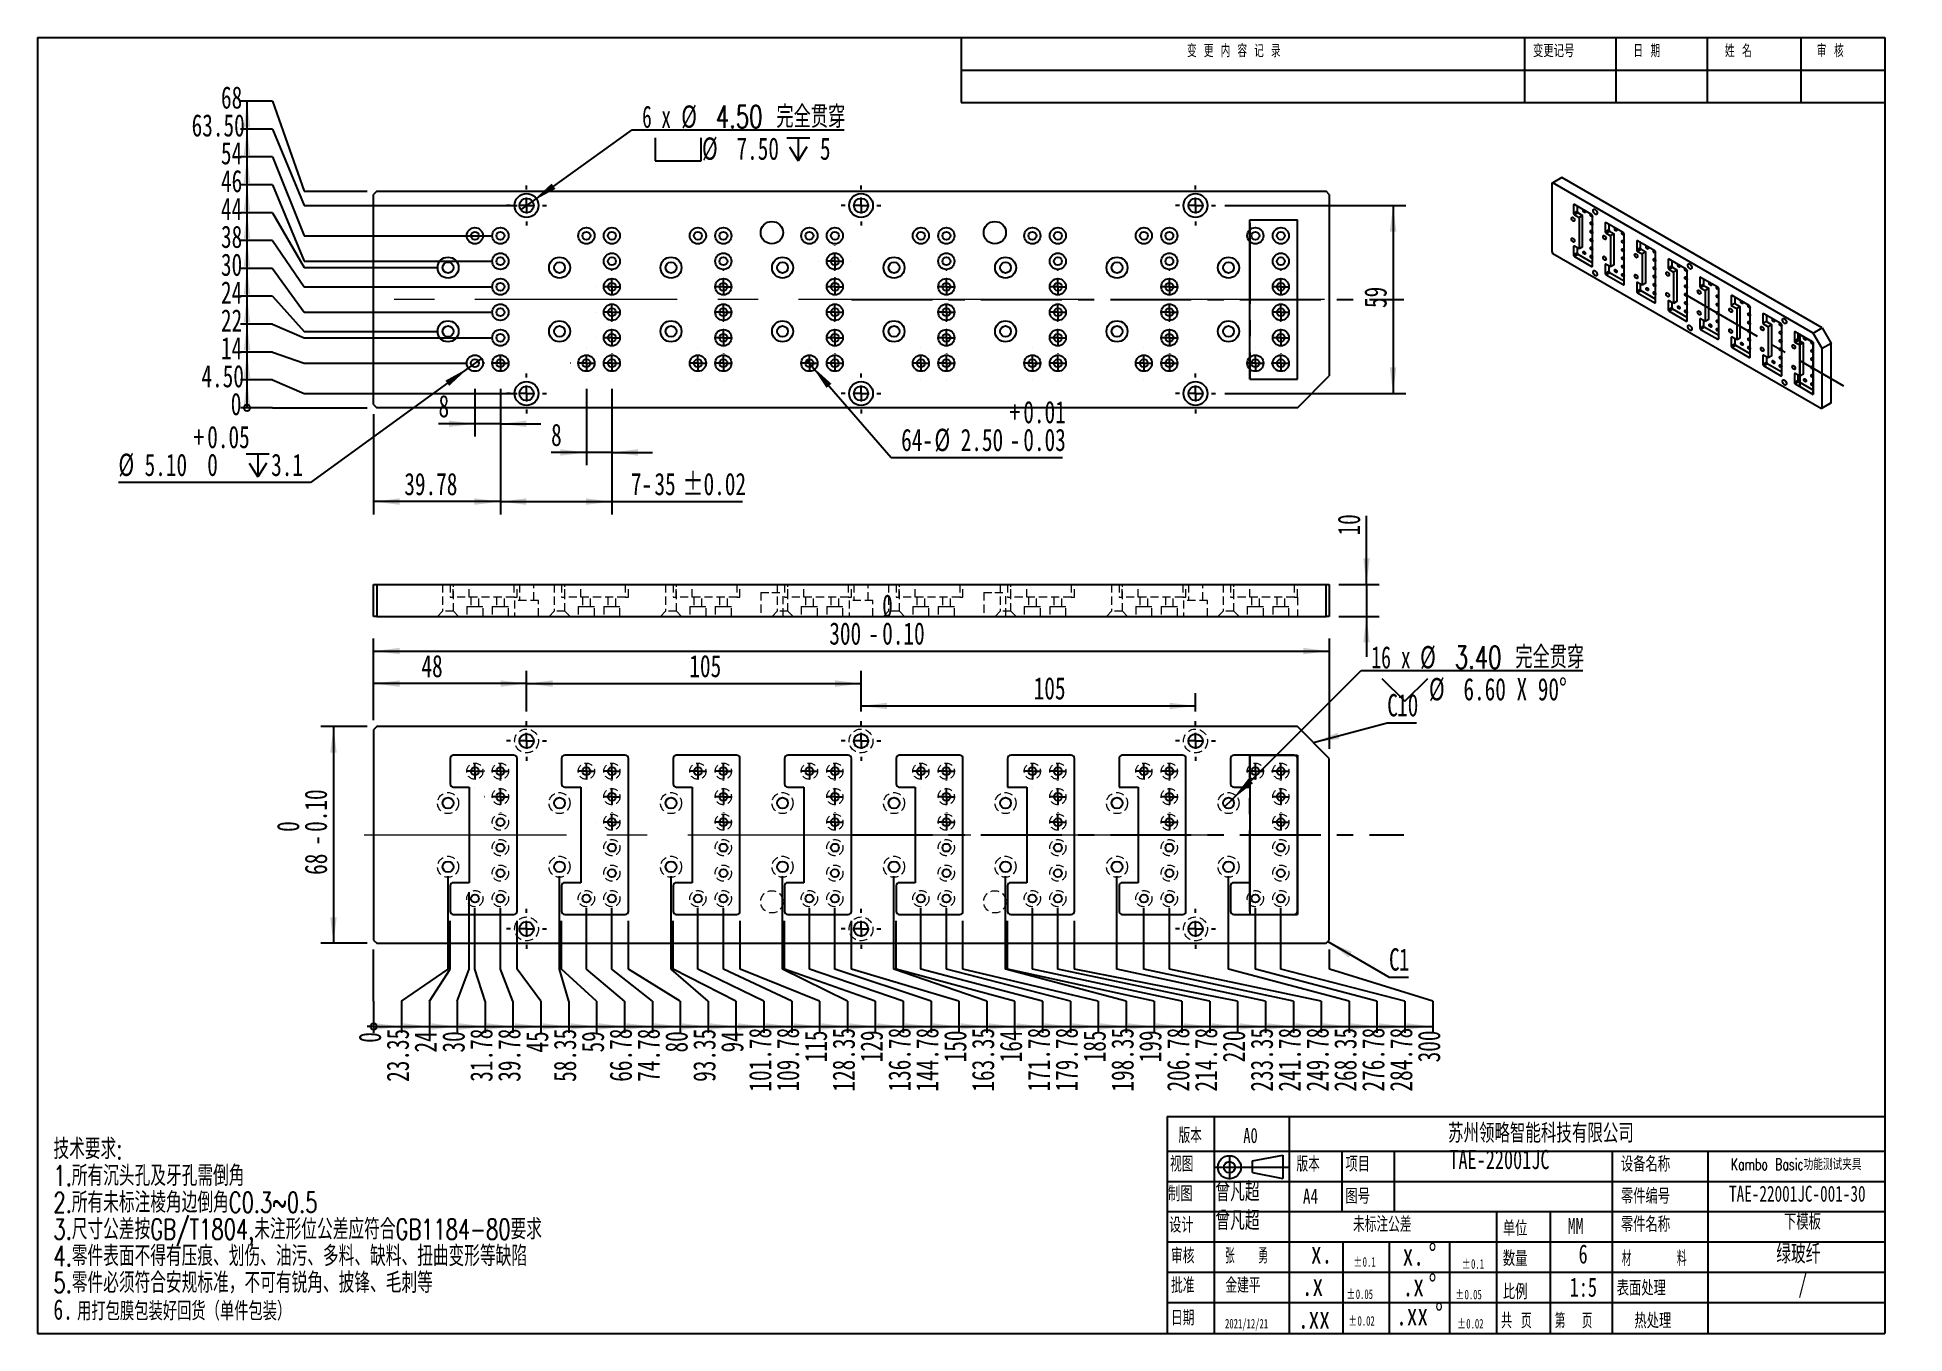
# Model space of a CAD drawing. Header units: millimetres. Extents: x 2 to 295, y 3 to 207.
import ezdxf

# ---------------------------------------------------------------- set-up
doc = ezdxf.new("R2010")
doc.units = ezdxf.units.MM
doc.linetypes.add('CENTERX2', pattern=[20.32, 12.7, -2.54, 2.54, -2.54])
doc.linetypes.add('HIDDEN', pattern=[1.905, 1.27, -0.635])
for name, color, linetype in [('FORMAT', 7, 'Continuous'), ('图层1', 5, 'CENTERX2'), ('图层7', 7, 'Continuous'), ('图框', 7, 'Continuous')]:
    doc.layers.add(name, color=color, linetype=linetype)
doc.layers.add('粗实线', color=7, linetype='Continuous', lineweight=25)
doc.styles.add('SLDTEXTSTYLE0', font='TXT', dxfattribs={"width": 0.7, "bigfont": 'bigfont'})
doc.styles.add('SLDTEXTSTYLE1', font='TXT', dxfattribs={"width": 0.736842, "bigfont": 'bigfont'})
doc.styles.add('SLDTEXTSTYLE10', font='TXT', dxfattribs={"width": 0.65})
doc.styles.add('SLDTEXTSTYLE11', font='TXT', dxfattribs={"width": 0.633333})
doc.styles.add('SLDTEXTSTYLE2', font='TXT', dxfattribs={"width": 0.7})
doc.styles.add('SLDTEXTSTYLE3', font='TXT', dxfattribs={"width": 0.663})
doc.styles.add('SLDTEXTSTYLE4', font='TXT', dxfattribs={"width": 0.559211, "bigfont": 'bigfont'})
doc.styles.add('SLDTEXTSTYLE5', font='TXT', dxfattribs={"width": 0.736842})
doc.styles.add('SLDTEXTSTYLE6', font='TXT', dxfattribs={"width": 0.629187, "bigfont": 'bigfont'})
doc.styles.add('SLDTEXTSTYLE7', font='TXT', dxfattribs={"width": 0.657895, "bigfont": 'bigfont'})
doc.styles.add('SLDTEXTSTYLE8', font='TXT', dxfattribs={"width": 0.618421, "bigfont": 'bigfont'})
doc.styles.add('SLDTEXTSTYLE9', font='TXT', dxfattribs={"width": 0.58, "bigfont": 'bigfont'})
doc.dimstyles.new('SLDDIMSTYLE0', dxfattribs={"dimtxt": 3.5, "dimasz": 0.338667, "dimexe": 0, "dimexo": 0.0625, "dimgap": 0.875, "dimtad": 0, "dimtih": 1, "dimtoh": 1, "dimdec": 0, "dimlfac": 2, "dimrnd": 1e-09, "dimdsep": 46, "dimtxsty": 'SLDTEXTSTYLE2', "dimblk1": 'ORIGIN', "dimblk2": 'ORIGIN', "dimsah": 1, "dimcen": 0.09, "dimadec": 0, "dimazin": 2, "dimtfac": 1, "dimtdec": 0, "dimtofl": 0, "dimtmove": 0, "dimatfit": 3, "dimldrblk": 'ORIGIN', "dimfxl": 0, "dimfrac": 2, "dimtolj": 1, "dimtzin": 12, "dimarcsym": 0})
doc.dimstyles.new('SLDDIMSTYLE1', dxfattribs={"dimtxt": 3.5, "dimasz": 4.08, "dimexe": 0, "dimexo": 0.0625, "dimgap": 0.875, "dimtad": 0, "dimtih": 1, "dimtoh": 1, "dimlfac": 2, "dimrnd": 1e-09, "dimzin": 12, "dimdsep": 46, "dimtxsty": 'SLDTEXTSTYLE2', "dimsah": 1, "dimcen": 0.09, "dimadec": 0, "dimazin": 3, "dimtfac": 1, "dimtofl": 0, "dimtmove": 0, "dimatfit": 3, "dimfxl": 0, "dimfrac": 2, "dimtolj": 1, "dimtzin": 12, "dimarcsym": 0})
doc.dimstyles.new('SLDDIMSTYLE2', dxfattribs={"dimtxt": 3.5, "dimasz": 4.08, "dimexe": 0, "dimexo": 0.0625, "dimgap": 0.875, "dimtad": 2, "dimlfac": 2, "dimrnd": 1e-09, "dimzin": 12, "dimdsep": 46, "dimtxsty": 'SLDTEXTSTYLE2', "dimsah": 1, "dimcen": 0.09, "dimadec": 0, "dimazin": 3, "dimtol": 1, "dimtm": 0.1, "dimtfac": 1, "dimtofl": 0, "dimtmove": 0, "dimatfit": 3, "dimfxl": 0, "dimfrac": 2, "dimtolj": 1, "dimtzin": 0, "dimarcsym": 0})
doc.dimstyles.new('SLDDIMSTYLE3', dxfattribs={"dimtxt": 3.5, "dimasz": 4.08, "dimexe": 0, "dimexo": 0.0625, "dimgap": 0.875, "dimtad": 2, "dimlfac": 2, "dimrnd": 1e-09, "dimzin": 12, "dimdsep": 46, "dimtxsty": 'SLDTEXTSTYLE2', "dimsah": 1, "dimcen": 0.09, "dimadec": 0, "dimazin": 3, "dimtfac": 1, "dimtofl": 0, "dimtmove": 0, "dimatfit": 3, "dimfxl": 0, "dimfrac": 2, "dimtolj": 1, "dimtzin": 12, "dimarcsym": 0})
doc.dimstyles.new('SLDDIMSTYLE4', dxfattribs={"dimtxt": 3.5, "dimasz": 4.08, "dimexe": 0, "dimexo": 0.0625, "dimgap": 0.875, "dimtad": 0, "dimtih": 1, "dimtoh": 1, "dimlfac": 2, "dimrnd": 1e-09, "dimzin": 4, "dimdsep": 46, "dimtxsty": 'SLDTEXTSTYLE2', "dimblk1": 'NONE', "dimsah": 1, "dimcen": 0, "dimadec": 0, "dimazin": 1, "dimtfac": 1, "dimtmove": 0, "dimatfit": 3, "dimldrblk": 'NONE', "dimfxl": 0, "dimfrac": 2, "dimtolj": 1, "dimtzin": 12, "dimarcsym": 0})
doc.dimstyles.new('SLDDIMSTYLE5', dxfattribs={"dimtxt": 3.5, "dimasz": 4.08, "dimexe": 0, "dimexo": 0.0625, "dimgap": 0.875, "dimtad": 2, "dimlfac": 2, "dimrnd": 1e-09, "dimzin": 12, "dimdsep": 46, "dimtxsty": 'SLDTEXTSTYLE2', "dimsah": 1, "dimcen": 0.09, "dimadec": 0, "dimazin": 3, "dimtfac": 1, "dimtmove": 0, "dimatfit": 0, "dimfxl": 0, "dimfrac": 2, "dimtolj": 1, "dimtzin": 12, "dimarcsym": 0})
doc.dimstyles.new('SLDDIMSTYLE6', dxfattribs={"dimtxt": 3.5, "dimasz": 4.08, "dimexe": 0, "dimexo": 0.0625, "dimgap": 0.875, "dimtad": 0, "dimtih": 1, "dimtoh": 1, "dimlfac": 2, "dimrnd": 1e-09, "dimzin": 4, "dimdsep": 46, "dimtxsty": 'SLDTEXTSTYLE2', "dimsah": 1, "dimcen": 0.09, "dimadec": 0, "dimazin": 1, "dimtfac": 1, "dimtofl": 0, "dimtmove": 0, "dimatfit": 3, "dimfxl": 0, "dimfrac": 2, "dimtolj": 1, "dimtzin": 12, "dimarcsym": 0})
doc.dimstyles.new('SLDDIMSTYLE7', dxfattribs={"dimtxt": 3.5, "dimasz": 4.08, "dimexe": 0, "dimexo": 0.0625, "dimgap": 0.875, "dimtad": 2, "dimlfac": 2, "dimrnd": 1e-09, "dimzin": 12, "dimdsep": 46, "dimtxsty": 'SLDTEXTSTYLE2', "dimsah": 1, "dimcen": 0.09, "dimadec": 0, "dimazin": 3, "dimtol": 1, "dimtp": 0.02, "dimtm": 0.02, "dimtfac": 1, "dimtofl": 0, "dimtmove": 0, "dimatfit": 3, "dimfxl": 0, "dimfrac": 2, "dimtolj": 1, "dimarcsym": 0})
doc.dimstyles.new('SLDDIMSTYLE8', dxfattribs={"dimtxt": 3.5, "dimasz": 4.08, "dimexe": 0, "dimexo": 0.0625, "dimgap": 0.875, "dimtad": 0, "dimtih": 1, "dimtoh": 1, "dimlfac": 2, "dimrnd": 1e-09, "dimzin": 4, "dimdsep": 46, "dimtxsty": 'SLDTEXTSTYLE2', "dimblk1": 'NONE', "dimsah": 1, "dimcen": 0, "dimadec": 0, "dimazin": 1, "dimtol": 1, "dimtp": 0.05, "dimtfac": 1, "dimtmove": 0, "dimatfit": 3, "dimldrblk": 'NONE', "dimfxl": 0, "dimfrac": 2, "dimtolj": 1, "dimarcsym": 0})
doc.dimstyles.new('SLDDIMSTYLE9', dxfattribs={"dimtxt": 3.5, "dimasz": 4.08, "dimexe": 0, "dimexo": 0.0625, "dimgap": 0.875, "dimtad": 0, "dimtih": 1, "dimtoh": 1, "dimlfac": 2, "dimrnd": 1e-09, "dimzin": 4, "dimdsep": 46, "dimtxsty": 'SLDTEXTSTYLE2', "dimblk1": 'NONE', "dimsah": 1, "dimcen": 0, "dimadec": 0, "dimazin": 1, "dimtol": 1, "dimtp": 0.01, "dimtm": 0.03, "dimtfac": 1, "dimtmove": 0, "dimatfit": 3, "dimldrblk": 'NONE', "dimfxl": 0, "dimfrac": 2, "dimtolj": 1, "dimarcsym": 0})

msp = doc.modelspace()

# ---------------------------------------------------------------- texts
at = {"layer": 'FORMAT', "char_height": 2.38125, "attachment_point": 2, "style": 'SLDTEXTSTYLE0'}
for s, insert in [('\\M+194C5\\M+1967B', (183.1502, 35.3948)), ('\\M+196A2标\\M+1928D\\M+18CF6\\M+18DB7', (213.3036, 21.4527))]:
    msp.add_mtext(s, dxfattribs=dict(at, insert=insert))
at = {"layer": 'FORMAT', "color": 5, "insert": (192.6183, 35.3948), "char_height": 2.38125, "attachment_point": 2, "style": 'SLDTEXTSTYLE2'}
msp.add_mtext('A0', dxfattribs=at)
at = {"layer": '图层1'}
for s, insert, char_height, attachment_point, style in [('TAE-22001JC', (231.6855, 31.9277), 3, 2, 'SLDTEXTSTYLE2'), ('Kambo Basic\\M+18CF7\\M+1945C测试夹\\M+18BEF', (278.2525, 30.5774), 1.8, 2, 'SLDTEXTSTYLE0'), ('\\M+1915C\\M+1967D\\M+192B4', (187.11, 26.8774), 3, 1, 'SLDTEXTSTYLE0'), ('TAE-22001JC-001-30', (278.4425, 26.3148), 2.5, 2, 'SLDTEXTSTYLE2'), ('\\M+1915C\\M+1967D\\M+192B4', (187.11, 22.3487), 3, 1, 'SLDTEXTSTYLE0'), ('\\M+189BA\\M+196CD\\M+194C2', (279.2522, 21.9104), 2.5, 2, 'SLDTEXTSTYLE0'), ('6', (244.8218, 17.1055), 3, 2, 'SLDTEXTSTYLE2'), ('绿\\M+1E0DE纤', (278.6089, 17.1055), 3, 2, 'SLDTEXTSTYLE0'), ('1:5', (244.8572, 11.8971), 3, 2, 'SLDTEXTSTYLE2'), ('/', (279.303, 12.4618), 3, 2, 'SLDTEXTSTYLE2')]:
    msp.add_mtext(s, dxfattribs=dict(at, insert=insert, char_height=char_height, attachment_point=attachment_point, style=style))
at = {"layer": '图层7', "color": 5, "char_height": 2, "attachment_point": 1}
for s, insert, style in [('变 \\M+18D58 \\M+193E0 \\M+19765 记 录', (182.6641, 205.4556), 'SLDTEXTSTYLE6'), ('变\\M+18D58记\\M+18D86', (236.9584, 205.4556), 'SLDTEXTSTYLE1'), ('\\M+193FA \\M+18AFA', (252.7189, 205.4556), 'SLDTEXTSTYLE7'), ('\\M+190A9 \\M+196BC', (267.0832, 205.4556), 'SLDTEXTSTYLE7'), ('审 \\M+18A6A', (281.5173, 205.4556), 'SLDTEXTSTYLE7')]:
    msp.add_mtext(s, dxfattribs=dict(at, insert=insert, style=style))
at = {"layer": '图层7', "attachment_point": 1}
for s, insert, char_height, style in [('苏\\M+18F42领\\M+197AA\\M+19271\\M+1945C\\M+189C8\\M+18B5A\\M+1974C\\M+18CC0\\M+18CF6\\M+18E69', (223.6077, 36.0651), 3, 'SLDTEXTSTYLE1'), ('视图', (179.9882, 30.9073), 2.38125, 'SLDTEXTSTYLE0'), ('\\M+194C5\\M+1967B', (199.8333, 30.9073), 2.38125, 'SLDTEXTSTYLE0'), ('项\\M+196DA', (207.5176, 30.9073), 2.38125, 'SLDTEXTSTYLE1'), ('设备\\M+196BC\\M+18FCC', (250.7534, 30.9073), 2.38125, 'SLDTEXTSTYLE1'), ('\\M+190A7图', (179.6707, 26.2451), 2.38125, 'SLDTEXTSTYLE1'), ('A4', (200.8409, 25.8571), 2.38125, 'SLDTEXTSTYLE5'), ('图\\M+18D86', (207.5176, 25.8571), 2.38125, 'SLDTEXTSTYLE1'), ('\\M+197EB\\M+18C8F编\\M+18D86', (250.7534, 25.8571), 2.38125, 'SLDTEXTSTYLE1'), ('设计', (179.8294, 21.3284), 2.38125, 'SLDTEXTSTYLE1'), ('单\\M+188CA', (232.2298, 20.804), 2.38125, 'SLDTEXTSTYLE1'), ('MM', (242.3949, 21.2617), 2.5, 'SLDTEXTSTYLE5'), ('\\M+197EB\\M+18C8F\\M+196BC\\M+18FCC', (250.7534, 21.4527), 2.38125, 'SLDTEXTSTYLE1'), ('审\\M+18A6A', (180.1469, 16.5082), 2.38125, 'SLDTEXTSTYLE0'), ('张   \\M+19745', (188.6177, 16.5082), 2.38125, 'SLDTEXTSTYLE9'), ('x.', (202.1097, 17.5912), 3.5, 'SLDTEXTSTYLE2'), ('\\M+19094\\M+197CA', (232.2298, 16.0852), 2.38125, 'SLDTEXTSTYLE1'), ('\\M+18DDE      \\M+197BF', (250.8857, 16.0852), 2.38125, 'SLDTEXTSTYLE4'), ('\\M+194E1\\M+18F79', (180.1469, 11.8639), 2.38125, 'SLDTEXTSTYLE0'), ('\\M+18BE0\\M+18C9A\\M+195BD', (188.6777, 11.8639), 2.38125, 'SLDTEXTSTYLE0'), ('.x', (200.6837, 12.5244), 3.5, 'SLDTEXTSTYLE2'), ('\\M+194E4\\M+197E1', (232.2298, 10.8768), 2.38125, 'SLDTEXTSTYLE1'), ('\\M+1955C\\M+196CA处\\M+1979D', (250.0935, 11.4415), 2.38125, 'SLDTEXTSTYLE1'), ('\\M+193FA\\M+18AFA', (180.1469, 6.7635), 2.38125, 'SLDTEXTSTYLE0'), ('.xx', (200.0729, 7.3846), 3.5, 'SLDTEXTSTYLE2'), ('\\M+18BA4 页', (231.9372, 6.3016), 2.38125, 'SLDTEXTSTYLE7'), ('\\M+191E6  页', (240.4032, 6.3016), 2.38125, 'SLDTEXTSTYLE8'), ('热处\\M+1979D', (252.8701, 6.3016), 2.38125, 'SLDTEXTSTYLE1'), ('2021/12/21', (188.6177, 5.4113), 1.5, 'SLDTEXTSTYLE3')]:
    msp.add_mtext(s, dxfattribs=dict(at, insert=insert, char_height=char_height, style=style))

# ---------------------------------------------------------------- blocks, each defined once
blk = doc.blocks.new('SW_NOTE_0')
at = {"layer": '图层7', "color": 0, "char_height": 1.5, "attachment_point": 1, "style": 'SLDTEXTSTYLE3'}
for s, insert in [('%%p', (0, 1.93)), ('0.05', (1.44, 1.93))]:
    blk.add_mtext(s, dxfattribs=dict(at, insert=insert))
blk = doc.blocks.new('SW_NOTE_1')
at = {"layer": '图层7', "color": 0, "char_height": 1.5, "attachment_point": 1, "style": 'SLDTEXTSTYLE3'}
for s, insert in [('%%p', (0, 1.93)), ('0.02', (1.44, 1.93))]:
    blk.add_mtext(s, dxfattribs=dict(at, insert=insert))
blk = doc.blocks.new('SW_NOTE_2')
at = {"layer": '图层7', "color": 0, "char_height": 1.5, "attachment_point": 1, "style": 'SLDTEXTSTYLE3'}
for s, insert in [('%%p', (0, 1.93)), ('0.1', (1.44, 1.93))]:
    blk.add_mtext(s, dxfattribs=dict(at, insert=insert))
blk = doc.blocks.new('SW_NOTE_3')
at = {"layer": '图层7', "color": 0, "attachment_point": 1}
for s, insert, char_height, style in [('\\M+18B5A术\\M+19776\\M+18B81:', (0, 4.13), 3.2, 'SLDTEXTSTYLE0'), ('1.\\M+18F8A\\M+1974C沉头\\M+18D45\\M+18B79\\M+189E5\\M+18D45\\M+18EF9\\M+1937C\\M+18A70', (0, -0.07), 3.2, 'SLDTEXTSTYLE0'), ('2.\\M+18F8A\\M+1974C\\M+196A2标\\M+1928D棱\\M+18A70边\\M+1937C\\M+18A70C0.3~0.5', (0, -4.27), 3.2, 'SLDTEXTSTYLE0'), ('3.\\M+18EDA\\M+190A1\\M+18CF6\\M+18DB7\\M+188C2GB/T1804,\\M+196A2\\M+1928D\\M+18C60\\M+188CA\\M+18CF6\\M+18DB7应\\M+19584\\M+18D87GB1184-80\\M+19776\\M+18B81', (0, -8.47), 3.2, 'SLDTEXTSTYLE0'), ('4.\\M+197EB\\M+18C8F\\M+1955C\\M+196CA\\M+19573\\M+193BE\\M+1974C压\\M+18DAD\\M+18141划伤\\M+18141\\M+196FB污\\M+18141\\M+191BD\\M+197BF\\M+18141\\M+1E39E\\M+197BF\\M+18141扭\\M+18BC8变\\M+18C60\\M+19399\\M+1E39E\\M+1E89C', (0, -12.67), 3.2, 'SLDTEXTSTYLE0'), ('5.\\M+197EB\\M+18C8F\\M+1954B须\\M+19584\\M+18D87\\M+188C0规标\\M+18F79\\M+18143\\M+19573\\M+189C2\\M+1974C锐\\M+18A70\\M+18141\\M+194E2锋\\M+18141\\M+196D1\\M+18E68\\M+19399', (0, -16.87), 3.2, 'SLDTEXTSTYLE0'), ('6.', (0, -21.07), 3.2, 'SLDTEXTSTYLE2'), ('\\M+19770\\M+191C5\\M+195EF\\M+1968C\\M+195EF\\M+19195\\M+18D44\\M+189F1货\\M+18169单\\M+18C8F\\M+195EF\\M+19195\\M+1816A', (3.72, -21.47), 2.91042, 'SLDTEXTSTYLE0')]:
    blk.add_mtext(s, dxfattribs=dict(at, insert=insert, char_height=char_height, style=style))
blk = doc.blocks.new('SW_NOTE_4')
at = {"layer": '图层7', "color": 0, "char_height": 3.5, "attachment_point": 1, "style": 'SLDTEXTSTYLE2'}
for s, insert in [('.x', (0, 4.51)), ('%%d', (4.07, 4.51))]:
    blk.add_mtext(s, dxfattribs=dict(at, insert=insert))
blk = doc.blocks.new('SW_NOTE_5')
at = {"layer": '图层7', "color": 0, "char_height": 3.5, "attachment_point": 1, "style": 'SLDTEXTSTYLE2'}
for s, insert in [('x.', (0, 4.51)), ('%%d', (4.07, 4.51))]:
    blk.add_mtext(s, dxfattribs=dict(at, insert=insert))
blk = doc.blocks.new('SW_NOTE_6')
at = {"layer": '图层7', "color": 0, "char_height": 3.5, "attachment_point": 1, "style": 'SLDTEXTSTYLE2'}
for s, insert in [('.xx', (0, 4.51)), ('%%d', (6.11, 4.51))]:
    blk.add_mtext(s, dxfattribs=dict(at, insert=insert))
blk = doc.blocks.new('SW_NOTE_7')
at = {"layer": '图层7', "color": 0, "char_height": 1.5, "attachment_point": 1, "style": 'SLDTEXTSTYLE3'}
for s, insert in [('%%p', (0, 1.93)), ('0.1', (1.44, 1.93))]:
    blk.add_mtext(s, dxfattribs=dict(at, insert=insert))
blk = doc.blocks.new('SW_NOTE_8')
at = {"layer": '图层7', "color": 0, "char_height": 1.5, "attachment_point": 1, "style": 'SLDTEXTSTYLE3'}
for s, insert in [('%%p', (0, 1.93)), ('0.05', (1.44, 1.93))]:
    blk.add_mtext(s, dxfattribs=dict(at, insert=insert))
blk = doc.blocks.new('SW_NOTE_9')
at = {"layer": '图层7', "color": 0, "char_height": 1.5, "attachment_point": 1, "style": 'SLDTEXTSTYLE3'}
for s, insert in [('%%p', (0, 1.93)), ('0.02', (1.44, 1.93))]:
    blk.add_mtext(s, dxfattribs=dict(at, insert=insert))
blk = doc.blocks.new('_ORIGIN')
at = {"color": 0, "linetype": 'ByBlock', "lineweight": -2}
blk.add_line((0, 0), (-1, 0), dxfattribs=at)
blk.add_circle((0, 0), 0.5, dxfattribs=at)
blk = doc.blocks.new('_D')
at = {"layer": '图框'}
for p, q in [((54.99, 60.29), (54.99, 63.38)), ((54.99, 55.29), (54.99, 60.29)), ((54.99, 55.29), (54.99, 50.29))]:
    blk.add_line(p, q, dxfattribs=at)
at = {"layer": '图框', "xscale": 1.016, "yscale": 1.016}
blk.add_blockref('_ORIGIN', (54.99, 51.31), dxfattribs=at)
at = {"layer": '图框', "insert": (52.64, 48.76), "char_height": 3.5, "attachment_point": 1, "rotation": 90, "style": 'SLDTEXTSTYLE2'}
blk.add_mtext('0', dxfattribs=at)
blk = doc.blocks.new('_D_1')
at = {"layer": '图框'}
for p, q in [((66.66, 60.29), (66.66, 74.88)), ((59.36, 55.29), (66.66, 60.29)), ((59.36, 55.29), (59.36, 50.29)), ((54.99, 51.31), (59.36, 51.31))]:
    blk.add_line(p, q, dxfattribs=at)
blk.add_solid([(59.36, 51.31), (55.28, 51.82), (55.28, 50.8)], dxfattribs=at)
at = {"layer": '图框', "insert": (57.02, 42.62), "char_height": 3.5, "attachment_point": 1, "rotation": 90, "style": 'SLDTEXTSTYLE2'}
blk.add_mtext('23.35', dxfattribs=at)
blk = doc.blocks.new('_D_2')
at = {"layer": '图框'}
for p, q in [((66.99, 60.29), (66.99, 67.88)), ((63.74, 55.29), (66.99, 60.29)), ((63.74, 55.29), (63.74, 50.29)), ((59.36, 51.31), (63.74, 51.31))]:
    blk.add_line(p, q, dxfattribs=at)
blk.add_solid([(63.74, 51.31), (59.66, 51.82), (59.66, 50.8)], dxfattribs=at)
at = {"layer": '图框', "insert": (61.39, 47.22), "char_height": 3.5, "attachment_point": 1, "rotation": 90, "style": 'SLDTEXTSTYLE2'}
blk.add_mtext('24', dxfattribs=at)
blk = doc.blocks.new('_D_3')
at = {"layer": '图框'}
for p, q in [((69.99, 60.29), (69.99, 72.38)), ((68.11, 55.29), (69.99, 60.29)), ((68.11, 55.29), (68.11, 50.29)), ((63.74, 51.31), (68.11, 51.31))]:
    blk.add_line(p, q, dxfattribs=at)
blk.add_solid([(68.11, 51.31), (64.03, 51.82), (64.03, 50.8)], dxfattribs=at)
at = {"layer": '图框', "insert": (65.77, 47.22), "char_height": 3.5, "attachment_point": 1, "rotation": 90, "style": 'SLDTEXTSTYLE2'}
blk.add_mtext('30', dxfattribs=at)
blk = doc.blocks.new('_D_4')
at = {"layer": '图框'}
for p, q in [((70.88, 60.29), (70.88, 69.88)), ((72.49, 55.29), (70.88, 60.29)), ((72.49, 55.29), (72.49, 50.29)), ((68.11, 51.31), (72.49, 51.31))]:
    blk.add_line(p, q, dxfattribs=at)
blk.add_solid([(72.49, 51.31), (68.41, 51.82), (68.41, 50.8)], dxfattribs=at)
at = {"layer": '图框', "insert": (70.14, 42.63), "char_height": 3.5, "attachment_point": 1, "rotation": 90, "style": 'SLDTEXTSTYLE2'}
blk.add_mtext('31.78', dxfattribs=at)
blk = doc.blocks.new('_D_5')
at = {"layer": '图框'}
for p, q in [((74.88, 60.29), (74.88, 69.88)), ((76.86, 55.29), (74.88, 60.29)), ((76.86, 55.29), (76.86, 50.29)), ((72.49, 51.31), (76.86, 51.31))]:
    blk.add_line(p, q, dxfattribs=at)
blk.add_solid([(76.86, 51.31), (72.78, 51.82), (72.78, 50.8)], dxfattribs=at)
at = {"layer": '图框', "insert": (74.52, 42.63), "char_height": 3.5, "attachment_point": 1, "rotation": 90, "style": 'SLDTEXTSTYLE2'}
blk.add_mtext('39.78', dxfattribs=at)
blk = doc.blocks.new('_D_6')
at = {"layer": '图框'}
for p, q in [((77.49, 60.29), (77.49, 67.88)), ((81.24, 55.29), (77.49, 60.29)), ((81.24, 55.29), (81.24, 50.29)), ((76.86, 51.31), (81.24, 51.31))]:
    blk.add_line(p, q, dxfattribs=at)
blk.add_solid([(81.24, 51.31), (77.16, 51.82), (77.16, 50.8)], dxfattribs=at)
at = {"layer": '图框', "insert": (78.89, 47.22), "char_height": 3.5, "attachment_point": 1, "rotation": 90, "style": 'SLDTEXTSTYLE2'}
blk.add_mtext('45', dxfattribs=at)
blk = doc.blocks.new('_D_7')
at = {"layer": '图框'}
for p, q in [((84.16, 60.29), (84.16, 74.88)), ((85.61, 55.29), (84.16, 60.29)), ((85.61, 55.29), (85.61, 50.29)), ((81.24, 51.31), (85.61, 51.31))]:
    blk.add_line(p, q, dxfattribs=at)
blk.add_solid([(85.61, 51.31), (81.53, 51.82), (81.53, 50.8)], dxfattribs=at)
at = {"layer": '图框', "insert": (83.26, 42.62), "char_height": 3.5, "attachment_point": 1, "rotation": 90, "style": 'SLDTEXTSTYLE2'}
blk.add_mtext('58.35', dxfattribs=at)
blk = doc.blocks.new('_D_8')
at = {"layer": '图框'}
for p, q in [((84.49, 60.29), (84.49, 67.88)), ((89.99, 55.29), (84.49, 60.29)), ((89.99, 55.29), (89.99, 50.29)), ((85.61, 51.31), (89.99, 51.31))]:
    blk.add_line(p, q, dxfattribs=at)
blk.add_solid([(89.99, 51.31), (85.91, 51.82), (85.91, 50.8)], dxfattribs=at)
at = {"layer": '图框', "insert": (87.64, 47.23), "char_height": 3.5, "attachment_point": 1, "rotation": 90, "style": 'SLDTEXTSTYLE2'}
blk.add_mtext('59', dxfattribs=at)
blk = doc.blocks.new('_D_9')
at = {"layer": '图框'}
for p, q in [((88.38, 60.29), (88.38, 69.88)), ((94.36, 55.29), (88.38, 60.29)), ((94.36, 55.29), (94.36, 50.29)), ((89.99, 51.31), (94.36, 51.31))]:
    blk.add_line(p, q, dxfattribs=at)
blk.add_solid([(94.36, 51.31), (90.28, 51.82), (90.28, 50.8)], dxfattribs=at)
at = {"layer": '图框', "insert": (92.01, 42.64), "char_height": 3.5, "attachment_point": 1, "rotation": 90, "style": 'SLDTEXTSTYLE2'}
blk.add_mtext('66.78', dxfattribs=at)
blk = doc.blocks.new('_D_10')
at = {"layer": '图框'}
for p, q in [((92.38, 60.29), (92.38, 69.88)), ((98.73, 55.29), (92.38, 60.29)), ((98.73, 55.29), (98.73, 50.29)), ((94.36, 51.31), (98.73, 51.31))]:
    blk.add_line(p, q, dxfattribs=at)
blk.add_solid([(98.73, 51.31), (94.65, 51.82), (94.65, 50.8)], dxfattribs=at)
at = {"layer": '图框', "insert": (96.39, 42.63), "char_height": 3.5, "attachment_point": 1, "rotation": 90, "style": 'SLDTEXTSTYLE2'}
blk.add_mtext('74.78', dxfattribs=at)
blk = doc.blocks.new('_D_11')
at = {"layer": '图框'}
for p, q in [((94.99, 60.29), (94.99, 67.88)), ((103.11, 55.29), (94.99, 60.29)), ((103.11, 55.29), (103.11, 50.29)), ((98.73, 51.31), (103.11, 51.31))]:
    blk.add_line(p, q, dxfattribs=at)
blk.add_solid([(103.11, 51.31), (99.03, 51.82), (99.03, 50.8)], dxfattribs=at)
at = {"layer": '图框', "insert": (100.76, 47.23), "char_height": 3.5, "attachment_point": 1, "rotation": 90, "style": 'SLDTEXTSTYLE2'}
blk.add_mtext('80', dxfattribs=at)
blk = doc.blocks.new('_D_12')
at = {"layer": '图框'}
for p, q in [((101.66, 60.29), (101.66, 74.88)), ((107.48, 55.29), (101.66, 60.29)), ((107.48, 55.29), (107.48, 50.29)), ((103.11, 51.31), (107.48, 51.31))]:
    blk.add_line(p, q, dxfattribs=at)
blk.add_solid([(107.48, 51.31), (103.4, 51.82), (103.4, 50.8)], dxfattribs=at)
at = {"layer": '图框', "insert": (105.14, 42.62), "char_height": 3.5, "attachment_point": 1, "rotation": 90, "style": 'SLDTEXTSTYLE2'}
blk.add_mtext('93.35', dxfattribs=at)
blk = doc.blocks.new('_D_13')
at = {"layer": '图框'}
for p, q in [((101.99, 60.29), (101.99, 67.88)), ((111.86, 55.29), (101.99, 60.29)), ((111.86, 55.29), (111.86, 50.29)), ((107.48, 51.31), (111.86, 51.31))]:
    blk.add_line(p, q, dxfattribs=at)
blk.add_solid([(111.86, 51.31), (107.78, 51.82), (107.78, 50.8)], dxfattribs=at)
at = {"layer": '图框', "insert": (109.51, 47.23), "char_height": 3.5, "attachment_point": 1, "rotation": 90, "style": 'SLDTEXTSTYLE2'}
blk.add_mtext('94', dxfattribs=at)
blk = doc.blocks.new('_D_14')
at = {"layer": '图框'}
for p, q in [((105.88, 60.29), (105.88, 69.88)), ((116.23, 55.29), (105.88, 60.29)), ((116.23, 55.29), (116.23, 50.29)), ((111.86, 51.31), (116.23, 51.31))]:
    blk.add_line(p, q, dxfattribs=at)
blk.add_solid([(116.23, 51.31), (112.15, 51.82), (112.15, 50.8)], dxfattribs=at)
at = {"layer": '图框', "insert": (113.89, 41.09), "char_height": 3.5, "attachment_point": 1, "rotation": 90, "style": 'SLDTEXTSTYLE2'}
blk.add_mtext('101.78', dxfattribs=at)
blk = doc.blocks.new('_D_15')
at = {"layer": '图框'}
for p, q in [((109.88, 60.29), (109.88, 69.88)), ((120.61, 55.29), (109.88, 60.29)), ((120.61, 55.29), (120.61, 50.29)), ((116.23, 51.31), (120.61, 51.31))]:
    blk.add_line(p, q, dxfattribs=at)
blk.add_solid([(120.61, 51.31), (116.53, 51.82), (116.53, 50.8)], dxfattribs=at)
at = {"layer": '图框', "insert": (118.26, 41.1), "char_height": 3.5, "attachment_point": 1, "rotation": 90, "style": 'SLDTEXTSTYLE2'}
blk.add_mtext('109.78', dxfattribs=at)
blk = doc.blocks.new('_D_16')
at = {"layer": '图框'}
for p, q in [((112.49, 60.29), (112.49, 67.88)), ((124.98, 55.29), (112.49, 60.29)), ((124.98, 55.29), (124.98, 50.29)), ((120.61, 51.31), (124.98, 51.31))]:
    blk.add_line(p, q, dxfattribs=at)
blk.add_solid([(124.98, 51.31), (120.9, 51.82), (120.9, 50.8)], dxfattribs=at)
at = {"layer": '图框', "insert": (122.64, 45.68), "char_height": 3.5, "attachment_point": 1, "rotation": 90, "style": 'SLDTEXTSTYLE2'}
blk.add_mtext('115', dxfattribs=at)
blk = doc.blocks.new('_D_17')
at = {"layer": '图框'}
for p, q in [((119.16, 60.29), (119.16, 74.88)), ((129.36, 55.29), (119.16, 60.29)), ((129.36, 55.29), (129.36, 50.29)), ((124.98, 51.31), (129.36, 51.31))]:
    blk.add_line(p, q, dxfattribs=at)
blk.add_solid([(129.36, 51.31), (125.28, 51.82), (125.28, 50.8)], dxfattribs=at)
at = {"layer": '图框', "insert": (127.01, 41.09), "char_height": 3.5, "attachment_point": 1, "rotation": 90, "style": 'SLDTEXTSTYLE2'}
blk.add_mtext('128.35', dxfattribs=at)
blk = doc.blocks.new('_D_18')
at = {"layer": '图框'}
for p, q in [((119.49, 60.29), (119.49, 67.88)), ((133.73, 55.29), (119.49, 60.29)), ((133.73, 55.29), (133.73, 50.29)), ((129.36, 51.31), (133.73, 51.31))]:
    blk.add_line(p, q, dxfattribs=at)
blk.add_solid([(133.73, 51.31), (129.65, 51.82), (129.65, 50.8)], dxfattribs=at)
at = {"layer": '图框', "insert": (131.39, 45.69), "char_height": 3.5, "attachment_point": 1, "rotation": 90, "style": 'SLDTEXTSTYLE2'}
blk.add_mtext('129', dxfattribs=at)
blk = doc.blocks.new('_D_19')
at = {"layer": '图框'}
for p, q in [((123.38, 60.29), (123.38, 69.88)), ((138.11, 55.29), (123.38, 60.29)), ((138.11, 55.29), (138.11, 50.29)), ((133.73, 51.31), (138.11, 51.31))]:
    blk.add_line(p, q, dxfattribs=at)
blk.add_solid([(138.11, 51.31), (134.03, 51.82), (134.03, 50.8)], dxfattribs=at)
at = {"layer": '图框', "insert": (135.76, 41.1), "char_height": 3.5, "attachment_point": 1, "rotation": 90, "style": 'SLDTEXTSTYLE2'}
blk.add_mtext('136.78', dxfattribs=at)
blk = doc.blocks.new('_D_20')
at = {"layer": '图框'}
for p, q in [((127.38, 60.29), (127.38, 69.88)), ((142.48, 55.29), (127.38, 60.29)), ((142.48, 55.29), (142.48, 50.29)), ((138.11, 51.31), (142.48, 51.31))]:
    blk.add_line(p, q, dxfattribs=at)
blk.add_solid([(142.48, 51.31), (138.4, 51.82), (138.4, 50.8)], dxfattribs=at)
at = {"layer": '图框', "insert": (140.13, 41.09), "char_height": 3.5, "attachment_point": 1, "rotation": 90, "style": 'SLDTEXTSTYLE2'}
blk.add_mtext('144.78', dxfattribs=at)
blk = doc.blocks.new('_D_21')
at = {"layer": '图框'}
for p, q in [((129.99, 60.29), (129.99, 67.88)), ((146.85, 55.29), (129.99, 60.29)), ((146.85, 55.29), (146.85, 50.29)), ((142.48, 51.31), (146.85, 51.31))]:
    blk.add_line(p, q, dxfattribs=at)
blk.add_solid([(146.85, 51.31), (142.77, 51.82), (142.77, 50.8)], dxfattribs=at)
at = {"layer": '图框', "insert": (144.51, 45.68), "char_height": 3.5, "attachment_point": 1, "rotation": 90, "style": 'SLDTEXTSTYLE2'}
blk.add_mtext('150', dxfattribs=at)
blk = doc.blocks.new('_D_22')
at = {"layer": '图框'}
for p, q in [((136.66, 60.29), (136.66, 74.88)), ((151.23, 55.29), (136.66, 60.29)), ((151.23, 55.29), (151.23, 50.29)), ((146.85, 51.31), (151.23, 51.31))]:
    blk.add_line(p, q, dxfattribs=at)
blk.add_solid([(151.23, 51.31), (147.15, 51.82), (147.15, 50.8)], dxfattribs=at)
at = {"layer": '图框', "insert": (148.88, 41.09), "char_height": 3.5, "attachment_point": 1, "rotation": 90, "style": 'SLDTEXTSTYLE2'}
blk.add_mtext('163.35', dxfattribs=at)
blk = doc.blocks.new('_D_23')
at = {"layer": '图框'}
for p, q in [((136.99, 60.29), (136.99, 67.88)), ((155.6, 55.29), (136.99, 60.29)), ((155.6, 55.29), (155.6, 50.29)), ((151.23, 51.31), (155.6, 51.31))]:
    blk.add_line(p, q, dxfattribs=at)
blk.add_solid([(155.6, 51.31), (151.52, 51.82), (151.52, 50.8)], dxfattribs=at)
at = {"layer": '图框', "insert": (153.26, 45.69), "char_height": 3.5, "attachment_point": 1, "rotation": 90, "style": 'SLDTEXTSTYLE2'}
blk.add_mtext('164', dxfattribs=at)
blk = doc.blocks.new('_D_24')
at = {"layer": '图框'}
for p, q in [((140.88, 60.29), (140.88, 69.88)), ((159.98, 55.29), (140.88, 60.29)), ((159.98, 55.29), (159.98, 50.29)), ((155.6, 51.31), (159.98, 51.31))]:
    blk.add_line(p, q, dxfattribs=at)
blk.add_solid([(159.98, 51.31), (155.9, 51.82), (155.9, 50.8)], dxfattribs=at)
at = {"layer": '图框', "insert": (157.63, 41.1), "char_height": 3.5, "attachment_point": 1, "rotation": 90, "style": 'SLDTEXTSTYLE2'}
blk.add_mtext('171.78', dxfattribs=at)
blk = doc.blocks.new('_D_25')
at = {"layer": '图框'}
for p, q in [((144.88, 60.29), (144.88, 69.88)), ((164.35, 55.29), (144.88, 60.29)), ((164.35, 55.29), (164.35, 50.29)), ((159.98, 51.31), (164.35, 51.31))]:
    blk.add_line(p, q, dxfattribs=at)
blk.add_solid([(164.35, 51.31), (160.27, 51.82), (160.27, 50.8)], dxfattribs=at)
at = {"layer": '图框', "insert": (162.01, 41.1), "char_height": 3.5, "attachment_point": 1, "rotation": 90, "style": 'SLDTEXTSTYLE2'}
blk.add_mtext('179.78', dxfattribs=at)
blk = doc.blocks.new('_D_26')
at = {"layer": '图框'}
for p, q in [((147.49, 60.29), (147.49, 67.88)), ((168.73, 55.29), (147.49, 60.29)), ((168.73, 55.29), (168.73, 50.29)), ((164.35, 51.31), (168.73, 51.31))]:
    blk.add_line(p, q, dxfattribs=at)
blk.add_solid([(168.73, 51.31), (164.65, 51.82), (164.65, 50.8)], dxfattribs=at)
at = {"layer": '图框', "insert": (166.38, 45.69), "char_height": 3.5, "attachment_point": 1, "rotation": 90, "style": 'SLDTEXTSTYLE2'}
blk.add_mtext('185', dxfattribs=at)
blk = doc.blocks.new('_D_27')
at = {"layer": '图框'}
for p, q in [((154.16, 60.29), (154.16, 74.88)), ((173.1, 55.29), (154.16, 60.29)), ((173.1, 55.29), (173.1, 50.29)), ((168.73, 51.31), (173.1, 51.31))]:
    blk.add_line(p, q, dxfattribs=at)
blk.add_solid([(173.1, 51.31), (169.02, 51.82), (169.02, 50.8)], dxfattribs=at)
at = {"layer": '图框', "insert": (170.76, 41.09), "char_height": 3.5, "attachment_point": 1, "rotation": 90, "style": 'SLDTEXTSTYLE2'}
blk.add_mtext('198.35', dxfattribs=at)
blk = doc.blocks.new('_D_28')
at = {"layer": '图框'}
for p, q in [((154.49, 60.29), (154.49, 67.88)), ((177.48, 55.29), (154.49, 60.29)), ((177.48, 55.29), (177.48, 50.29)), ((173.1, 51.31), (177.48, 51.31))]:
    blk.add_line(p, q, dxfattribs=at)
blk.add_solid([(177.48, 51.31), (173.4, 51.82), (173.4, 50.8)], dxfattribs=at)
at = {"layer": '图框', "insert": (175.13, 45.69), "char_height": 3.5, "attachment_point": 1, "rotation": 90, "style": 'SLDTEXTSTYLE2'}
blk.add_mtext('199', dxfattribs=at)
blk = doc.blocks.new('_D_29')
at = {"layer": '图框'}
for p, q in [((158.38, 60.29), (158.38, 69.88)), ((181.85, 55.29), (158.38, 60.29)), ((181.85, 55.29), (181.85, 50.29)), ((177.48, 51.31), (181.85, 51.31))]:
    blk.add_line(p, q, dxfattribs=at)
blk.add_solid([(181.85, 51.31), (177.77, 51.82), (177.77, 50.8)], dxfattribs=at)
at = {"layer": '图框', "insert": (179.51, 41.1), "char_height": 3.5, "attachment_point": 1, "rotation": 90, "style": 'SLDTEXTSTYLE2'}
blk.add_mtext('206.78', dxfattribs=at)
blk = doc.blocks.new('_D_30')
at = {"layer": '图框'}
for p, q in [((162.38, 60.29), (162.38, 69.88)), ((186.23, 55.29), (162.38, 60.29)), ((186.23, 55.29), (186.23, 50.29)), ((181.85, 51.31), (186.23, 51.31))]:
    blk.add_line(p, q, dxfattribs=at)
blk.add_solid([(186.23, 51.31), (182.15, 51.82), (182.15, 50.8)], dxfattribs=at)
at = {"layer": '图框', "insert": (183.88, 41.09), "char_height": 3.5, "attachment_point": 1, "rotation": 90, "style": 'SLDTEXTSTYLE2'}
blk.add_mtext('214.78', dxfattribs=at)
blk = doc.blocks.new('_D_31')
at = {"layer": '图框'}
for p, q in [((164.99, 60.29), (164.99, 67.88)), ((190.6, 55.29), (164.99, 60.29)), ((190.6, 55.29), (190.6, 50.29)), ((186.23, 51.31), (190.6, 51.31))]:
    blk.add_line(p, q, dxfattribs=at)
blk.add_solid([(190.6, 51.31), (186.52, 51.82), (186.52, 50.8)], dxfattribs=at)
at = {"layer": '图框', "insert": (188.25, 45.68), "char_height": 3.5, "attachment_point": 1, "rotation": 90, "style": 'SLDTEXTSTYLE2'}
blk.add_mtext('220', dxfattribs=at)
blk = doc.blocks.new('_D_32')
at = {"layer": '图框'}
for p, q in [((171.66, 60.29), (171.66, 74.88)), ((194.98, 55.29), (171.66, 60.29)), ((194.98, 55.29), (194.98, 50.29)), ((190.6, 51.31), (194.98, 51.31))]:
    blk.add_line(p, q, dxfattribs=at)
blk.add_solid([(194.98, 51.31), (190.9, 51.82), (190.9, 50.8)], dxfattribs=at)
at = {"layer": '图框', "insert": (192.63, 41.08), "char_height": 3.5, "attachment_point": 1, "rotation": 90, "style": 'SLDTEXTSTYLE2'}
blk.add_mtext('233.35', dxfattribs=at)
blk = doc.blocks.new('_D_33')
at = {"layer": '图框'}
for p, q in [((175.88, 60.29), (175.88, 69.88)), ((199.35, 55.29), (175.88, 60.29)), ((199.35, 55.29), (199.35, 50.29)), ((194.98, 51.31), (199.35, 51.31))]:
    blk.add_line(p, q, dxfattribs=at)
blk.add_solid([(199.35, 51.31), (195.27, 51.82), (195.27, 50.8)], dxfattribs=at)
at = {"layer": '图框', "insert": (197, 41.09), "char_height": 3.5, "attachment_point": 1, "rotation": 90, "style": 'SLDTEXTSTYLE2'}
blk.add_mtext('241.78', dxfattribs=at)
blk = doc.blocks.new('_D_34')
at = {"layer": '图框'}
for p, q in [((179.88, 60.29), (179.88, 69.88)), ((203.72, 55.29), (179.88, 60.29)), ((203.72, 55.29), (203.72, 50.29)), ((199.35, 51.31), (203.72, 51.31))]:
    blk.add_line(p, q, dxfattribs=at)
blk.add_solid([(203.72, 51.31), (199.64, 51.82), (199.64, 50.8)], dxfattribs=at)
at = {"layer": '图框', "insert": (201.38, 41.1), "char_height": 3.5, "attachment_point": 1, "rotation": 90, "style": 'SLDTEXTSTYLE2'}
blk.add_mtext('249.78', dxfattribs=at)
blk = doc.blocks.new('_D_35')
at = {"layer": '图框'}
for p, q in [((189.16, 60.29), (189.16, 74.88)), ((208.1, 55.29), (189.16, 60.29)), ((208.1, 55.29), (208.1, 50.29)), ((203.72, 51.31), (208.1, 51.31))]:
    blk.add_line(p, q, dxfattribs=at)
blk.add_solid([(208.1, 51.31), (204.02, 51.82), (204.02, 50.8)], dxfattribs=at)
at = {"layer": '图框', "insert": (205.75, 41.09), "char_height": 3.5, "attachment_point": 1, "rotation": 90, "style": 'SLDTEXTSTYLE2'}
blk.add_mtext('268.35', dxfattribs=at)
blk = doc.blocks.new('_D_36')
at = {"layer": '图框'}
for p, q in [((193.38, 60.29), (193.38, 69.88)), ((212.47, 55.29), (193.38, 60.29)), ((212.47, 55.29), (212.47, 50.29)), ((208.1, 51.31), (212.47, 51.31))]:
    blk.add_line(p, q, dxfattribs=at)
blk.add_solid([(212.47, 51.31), (208.39, 51.82), (208.39, 50.8)], dxfattribs=at)
at = {"layer": '图框', "insert": (210.13, 41.1), "char_height": 3.5, "attachment_point": 1, "rotation": 90, "style": 'SLDTEXTSTYLE2'}
blk.add_mtext('276.78', dxfattribs=at)
blk = doc.blocks.new('_D_37')
at = {"layer": '图框'}
for p, q in [((197.38, 60.29), (197.38, 69.88)), ((216.85, 55.29), (197.38, 60.29)), ((216.85, 55.29), (216.85, 50.29)), ((212.47, 51.31), (216.85, 51.31))]:
    blk.add_line(p, q, dxfattribs=at)
blk.add_solid([(216.85, 51.31), (212.77, 51.82), (212.77, 50.8)], dxfattribs=at)
at = {"layer": '图框', "insert": (214.5, 41.1), "char_height": 3.5, "attachment_point": 1, "rotation": 90, "style": 'SLDTEXTSTYLE2'}
blk.add_mtext('284.78', dxfattribs=at)
blk = doc.blocks.new('_D_38')
at = {"layer": '图框'}
for p, q in [((204.99, 60.29), (204.99, 63.38)), ((221.22, 55.29), (204.99, 60.29)), ((221.22, 55.29), (221.22, 50.29)), ((216.85, 51.31), (221.22, 51.31))]:
    blk.add_line(p, q, dxfattribs=at)
blk.add_solid([(221.22, 51.31), (217.14, 51.82), (217.14, 50.8)], dxfattribs=at)
at = {"layer": '图框', "insert": (218.88, 45.68), "char_height": 3.5, "attachment_point": 1, "rotation": 90, "style": 'SLDTEXTSTYLE2'}
blk.add_mtext('300', dxfattribs=at)
blk = doc.blocks.new('_D_39')
at = {"layer": '图框'}
for p, q in [((54.99, 99.38), (54.99, 112.23)), ((204.99, 94.88), (204.99, 112.23)), ((54.99, 110.23), (204.99, 110.23))]:
    blk.add_line(p, q, dxfattribs=at)
for points in [[(54.99, 110.23), (59.07, 109.73), (59.07, 110.74)], [(204.99, 110.23), (200.91, 110.74), (200.91, 109.73)]]:
    blk.add_solid(points, dxfattribs=at)
at = {"layer": '图框', "char_height": 3.5, "attachment_point": 1, "style": 'SLDTEXTSTYLE2'}
for s, insert in [('0', (134.81, 119.12)), ('300', (126.51, 114.75)), ('0.10', (134.81, 114.76)), ('-', (132.65, 114.76))]:
    blk.add_mtext(s, dxfattribs=dict(at, insert=insert))
blk = doc.blocks.new('_D_40')
at = {"layer": '图框'}
for p, q in [((53.99, 98.38), (46.68, 98.38)), ((48.68, 98.38), (48.68, 64.38)), ((53.99, 64.38), (46.68, 64.38))]:
    blk.add_line(p, q, dxfattribs=at)
for points in [[(48.68, 98.38), (48.17, 94.3), (49.19, 94.3)], [(48.68, 64.38), (49.19, 68.46), (48.17, 68.46)]]:
    blk.add_solid(points, dxfattribs=at)
at = {"layer": '图框', "char_height": 3.5, "attachment_point": 1, "rotation": 90, "style": 'SLDTEXTSTYLE2'}
for s, insert in [('0.10', (44.15, 81.86)), ('0', (39.8, 81.86)), ('-', (44.15, 79.7)), ('68', (44.17, 75.11))]:
    blk.add_mtext(s, dxfattribs=dict(at, insert=insert))
blk = doc.blocks.new('_D_41')
at = {"layer": '图框'}
for p, q in [((54.99, 99.38), (54.99, 107.13)), ((78.99, 100.75), (78.99, 107.13)), ((78.99, 105.13), (54.99, 105.13))]:
    blk.add_line(p, q, dxfattribs=at)
for points in [[(54.99, 105.13), (59.07, 104.62), (59.07, 105.64)], [(78.99, 105.13), (74.91, 105.64), (74.91, 104.62)]]:
    blk.add_solid(points, dxfattribs=at)
at = {"layer": '图框', "insert": (62.49, 109.64), "char_height": 3.5, "attachment_point": 1, "style": 'SLDTEXTSTYLE2'}
blk.add_mtext('48', dxfattribs=at)
blk = doc.blocks.new('_D_42')
at = {"layer": '图框'}
for p, q in [((78.99, 100.75), (78.99, 107.13)), ((131.49, 100.75), (131.49, 107.13)), ((78.99, 105.13), (131.49, 105.13))]:
    blk.add_line(p, q, dxfattribs=at)
for points in [[(78.99, 105.13), (83.07, 104.62), (83.07, 105.64)], [(131.49, 105.13), (127.41, 105.64), (127.41, 104.62)]]:
    blk.add_solid(points, dxfattribs=at)
at = {"layer": '图框', "insert": (104.54, 109.64), "char_height": 3.5, "attachment_point": 1, "style": 'SLDTEXTSTYLE2'}
blk.add_mtext('105', dxfattribs=at)
blk = doc.blocks.new('_D_43')
at = {"layer": '图框'}
for p, q in [((131.49, 100.75), (131.49, 103.62)), ((183.99, 100.75), (183.99, 103.62)), ((131.49, 101.62), (183.99, 101.62))]:
    blk.add_line(p, q, dxfattribs=at)
for points in [[(131.49, 101.62), (135.57, 101.12), (135.57, 102.13)], [(183.99, 101.62), (179.91, 102.13), (179.91, 101.12)]]:
    blk.add_solid(points, dxfattribs=at)
at = {"layer": '图框', "insert": (158.59, 106.14), "char_height": 3.5, "attachment_point": 1, "style": 'SLDTEXTSTYLE2'}
blk.add_mtext('105', dxfattribs=at)
blk = doc.blocks.new('SW_CHAMFER_DIMENSION_0')
at = {"layer": '图框', "color": 0}
for p, q in [((-11.59, -3.11), (0, 0)), ((0, 0), (4.61, 0))]:
    blk.add_line(p, q, dxfattribs=at)
blk.add_solid([(-11.59, -3.11), (-7.52, -2.54), (-7.78, -1.56)], dxfattribs=at)
at = {"layer": '图框', "color": 0, "char_height": 3.5, "attachment_point": 1, "style": 'SLDTEXTSTYLE2'}
for s, insert in [('C', (0, 4.51)), ('10', (1.54, 4.51))]:
    blk.add_mtext(s, dxfattribs=dict(at, insert=insert))
blk = doc.blocks.new('SW_CHAMFER_DIMENSION_1')
at = {"layer": '图框', "color": 0}
for p, q in [((-9.62, 5.56), (0, 0)), ((0, 0), (3.07, 0))]:
    blk.add_line(p, q, dxfattribs=at)
blk.add_solid([(-9.62, 5.56), (-6.34, 3.08), (-5.84, 3.96)], dxfattribs=at)
at = {"layer": '图框', "color": 0, "char_height": 3.5, "attachment_point": 1, "style": 'SLDTEXTSTYLE2'}
for s, insert in [('C', (0, 4.51)), ('1', (1.54, 4.51))]:
    blk.add_mtext(s, dxfattribs=dict(at, insert=insert))
blk = doc.blocks.new('SW_SYMBOL_HOLE_SINK')
at = {"layer": '图框', "color": 0}
for p, q in [((0, 875), (800, 75)), ((800, 75), (1600, 875))]:
    blk.add_line(p, q, dxfattribs=at)
blk = doc.blocks.new('_D_44')
at = {"layer": '图框'}
for p, q in [((189.77, 86.98), (209.98, 107.19)), ((209.98, 107.19), (244.79, 107.19)), ((188.56, 85.78), (189.77, 86.98))]:
    blk.add_line(p, q, dxfattribs=at)
blk.add_solid([(189.77, 86.98), (193.01, 89.5), (192.29, 90.22)], dxfattribs=at)
at = {"layer": '图框', "xscale": 0.004511737089201878, "yscale": 0.004511737089201878, "zscale": 0.004511737089201878}
blk.add_blockref('SW_SYMBOL_HOLE_SINK', (213.25, 102.01), dxfattribs=at)
at = {"layer": '图框', "char_height": 3.5, "attachment_point": 1}
for s, insert, style in [('3.40 \\M+18AAE\\M+19153贯\\M+190FA', (224.66, 111.01), 'SLDTEXTSTYLE0'), ('16 x', (211.57, 111.01), 'SLDTEXTSTYLE10'), ('%%c', (219.23, 111.03), 'SLDTEXTSTYLE2'), ('%%c', (220.62, 106.01), 'SLDTEXTSTYLE2'), ('6.60 X 90°', (226.04, 106), 'SLDTEXTSTYLE2')]:
    blk.add_mtext(s, dxfattribs=dict(at, insert=insert, style=style))
blk = doc.blocks.new('_NONE')
blk = doc.blocks.new('SW_CENTERMARKSYMBOL_0')
at = {"layer": '图框', "color": 0}
for p, q in [((-107.5, 0), (-107.525, 0)), ((-105, 0), (-106.25, 0)), ((-105, 2.5), (-105, 2.525)), ((-105, 0), (-105, 1.25)), ((-105, 0), (-105, -1.25)), ((-105, 0), (-103.75, 0)), ((-87.5, 0), (-88.75, 0)), ((-87.5, 2.5), (-87.5, 2.525)), ((-87.5, 0), (-87.5, 1.25)), ((-87.5, 0), (-87.5, -1.25)), ((-87.5, 0), (-86.25, 0)), ((-70, 0), (-71.25, 0)), ((-70, 2.5), (-70, 2.525)), ((-70, 0), (-70, 1.25)), ((-70, 0), (-70, -1.25)), ((-70, 0), (-68.75, 0)), ((-52.5, 0), (-53.75, 0)), ((-52.5, 2.5), (-52.5, 2.525)), ((-52.5, 0), (-52.5, 1.25)), ((-52.5, 0), (-52.5, -1.25)), ((-52.5, 0), (-51.25, 0)), ((-35, 0), (-36.25, 0)), ((-35, 2.5), (-35, 2.525)), ((-35, 0), (-35, 1.25)), ((-35, 0), (-35, -1.25)), ((-35, 0), (-33.75, 0)), ((-17.5, 0), (-18.75, 0)), ((-17.5, 2.5), (-17.5, 2.525)), ((-17.5, 0), (-17.5, 1.25)), ((-17.5, 0), (-17.5, -1.25)), ((-17.5, 0), (-16.25, 0)), ((0, 0), (-1.25, 0)), ((0, 2.5), (0, 2.525)), ((0, 0), (0, 1.25)), ((0, 0), (0, -1.25)), ((0, 0), (1.25, 0)), ((17.5, 0), (16.25, 0)), ((17.5, 2.5), (17.5, 2.525)), ((17.5, 0), (17.5, 1.25)), ((17.5, 0), (17.5, -1.25)), ((17.5, 0), (18.75, 0)), ((20, 0), (20.025, 0)), ((-105, -2.5), (-105, -2.525)), ((-87.5, -2.5), (-87.5, -2.525)), ((-70, -2.5), (-70, -2.525)), ((-52.5, -2.5), (-52.5, -2.525)), ((-35, -2.5), (-35, -2.525)), ((-17.5, -2.5), (-17.5, -2.525)), ((0, -2.5), (0, -2.525)), ((17.5, -2.5), (17.5, -2.525))]:
    blk.add_line(p, q, dxfattribs=at)
blk = doc.blocks.new('SW_CENTERMARKSYMBOL_1')
at = {"layer": '图框', "color": 0}
for p, q in [((-107.5, 0), (-107.525, 0)), ((-105, 0), (-106.25, 0)), ((-105, 2.5), (-105, 2.525)), ((-105, 0), (-105, 1.25)), ((-105, 0), (-105, -1.25)), ((-105, 0), (-103.75, 0)), ((-87.5, 0), (-88.75, 0)), ((-87.5, 2.5), (-87.5, 2.525)), ((-87.5, 0), (-87.5, 1.25)), ((-87.5, 0), (-87.5, -1.25)), ((-87.5, 0), (-86.25, 0)), ((-70, 0), (-71.25, 0)), ((-70, 2.5), (-70, 2.525)), ((-70, 0), (-70, 1.25)), ((-70, 0), (-70, -1.25)), ((-70, 0), (-68.75, 0)), ((-52.5, 0), (-53.75, 0)), ((-52.5, 2.5), (-52.5, 2.525)), ((-52.5, 0), (-52.5, 1.25)), ((-52.5, 0), (-52.5, -1.25)), ((-52.5, 0), (-51.25, 0)), ((-35, 0), (-36.25, 0)), ((-35, 2.5), (-35, 2.525)), ((-35, 0), (-35, 1.25)), ((-35, 0), (-35, -1.25)), ((-35, 0), (-33.75, 0)), ((-17.5, 0), (-18.75, 0)), ((-17.5, 2.5), (-17.5, 2.525)), ((-17.5, 0), (-17.5, 1.25)), ((-17.5, 0), (-17.5, -1.25)), ((-17.5, 0), (-16.25, 0)), ((0, 0), (-1.25, 0)), ((0, 2.5), (0, 2.525)), ((0, 0), (0, 1.25)), ((0, 0), (0, -1.25)), ((0, 0), (1.25, 0)), ((17.5, 0), (16.25, 0)), ((17.5, 2.5), (17.5, 2.525)), ((17.5, 0), (17.5, 1.25)), ((17.5, 0), (17.5, -1.25)), ((17.5, 0), (18.75, 0)), ((20, 0), (20.025, 0)), ((-105, -2.5), (-105, -2.525)), ((-87.5, -2.5), (-87.5, -2.525)), ((-70, -2.5), (-70, -2.525)), ((-52.5, -2.5), (-52.5, -2.525)), ((-35, -2.5), (-35, -2.525)), ((-17.5, -2.5), (-17.5, -2.525)), ((0, -2.5), (0, -2.525)), ((17.5, -2.5), (17.5, -2.525))]:
    blk.add_line(p, q, dxfattribs=at)
blk = doc.blocks.new('SW_CENTERMARKSYMBOL_2')
at = {"layer": '图框', "color": 0}
for p, q in [((-90, 0), (-90.025, 0)), ((-87.5, 0), (-88.75, 0)), ((-87.5, 2.5), (-87.5, 2.525)), ((-87.5, 0), (-87.5, 1.25)), ((-87.5, 0), (-87.5, -1.25)), ((-87.5, 0), (-86.25, 0)), ((-70, 0), (-71.25, 0)), ((-70, 2.5), (-70, 2.525)), ((-70, 0), (-70, 1.25)), ((-70, 0), (-70, -1.25)), ((-70, 0), (-68.75, 0)), ((-52.5, 0), (-53.75, 0)), ((-52.5, 2.5), (-52.5, 2.525)), ((-52.5, 0), (-52.5, 1.25)), ((-52.5, 0), (-52.5, -1.25)), ((-52.5, 0), (-51.25, 0)), ((-35, 0), (-36.25, 0)), ((-35, 2.5), (-35, 2.525)), ((-35, 0), (-35, 1.25)), ((-35, 0), (-35, -1.25)), ((-35, 0), (-33.75, 0)), ((-17.5, 0), (-18.75, 0)), ((-17.5, 2.5), (-17.5, 2.525)), ((-17.5, 0), (-17.5, 1.25)), ((-17.5, 0), (-17.5, -1.25)), ((-17.5, 0), (-16.25, 0)), ((0, 0), (-1.25, 0)), ((0, 2.5), (0, 2.525)), ((0, 0), (0, 1.25)), ((0, 0), (0, -1.25)), ((0, 0), (1.25, 0)), ((17.5, 0), (16.25, 0)), ((17.5, 2.5), (17.5, 2.525)), ((17.5, 0), (17.5, 1.25)), ((17.5, 0), (17.5, -1.25)), ((17.5, 0), (18.75, 0)), ((20, 0), (20.025, 0)), ((-87.5, -2.5), (-87.5, -2.525)), ((-70, -2.5), (-70, -2.525)), ((-52.5, -2.5), (-52.5, -2.525)), ((-35, -2.5), (-35, -2.525)), ((-17.5, -2.5), (-17.5, -2.525)), ((0, -2.5), (0, -2.525)), ((17.5, -2.5), (17.5, -2.525))]:
    blk.add_line(p, q, dxfattribs=at)
blk = doc.blocks.new('SW_CENTERMARKSYMBOL_3')
at = {"layer": '图框', "color": 0}
for p, q in [((-107.5, 0), (-107.525, 0)), ((-105, 0), (-106.25, 0)), ((-105, 2.5), (-105, 2.525)), ((-105, 0), (-105, 1.25)), ((-105, 0), (-105, -1.25)), ((-105, 0), (-103.75, 0)), ((-87.5, 0), (-88.75, 0)), ((-87.5, 2.5), (-87.5, 2.525)), ((-87.5, 0), (-87.5, 1.25)), ((-87.5, 0), (-87.5, -1.25)), ((-87.5, 0), (-86.25, 0)), ((-70, 0), (-71.25, 0)), ((-70, 2.5), (-70, 2.525)), ((-70, 0), (-70, 1.25)), ((-70, 0), (-70, -1.25)), ((-70, 0), (-68.75, 0)), ((-52.5, 0), (-53.75, 0)), ((-52.5, 2.5), (-52.5, 2.525)), ((-52.5, 0), (-52.5, 1.25)), ((-52.5, 0), (-52.5, -1.25)), ((-52.5, 0), (-51.25, 0)), ((-35, 0), (-36.25, 0)), ((-35, 2.5), (-35, 2.525)), ((-35, 0), (-35, 1.25)), ((-35, 0), (-35, -1.25)), ((-35, 0), (-33.75, 0)), ((-17.5, 0), (-18.75, 0)), ((-17.5, 2.5), (-17.5, 2.525)), ((-17.5, 0), (-17.5, 1.25)), ((-17.5, 0), (-17.5, -1.25)), ((-17.5, 0), (-16.25, 0)), ((0, 0), (-1.25, 0)), ((0, 2.5), (0, 2.525)), ((0, 0), (0, 1.25)), ((0, 0), (0, -1.25)), ((0, 0), (1.25, 0)), ((17.5, 0), (16.25, 0)), ((17.5, 2.5), (17.5, 2.525)), ((17.5, 0), (17.5, 1.25)), ((17.5, 0), (17.5, -1.25)), ((17.5, 0), (18.75, 0)), ((20, 0), (20.025, 0)), ((-105, -2.5), (-105, -2.525)), ((-87.5, -2.5), (-87.5, -2.525)), ((-70, -2.5), (-70, -2.525)), ((-52.5, -2.5), (-52.5, -2.525)), ((-35, -2.5), (-35, -2.525)), ((-17.5, -2.5), (-17.5, -2.525)), ((0, -2.5), (0, -2.525)), ((17.5, -2.5), (17.5, -2.525))]:
    blk.add_line(p, q, dxfattribs=at)
blk = doc.blocks.new('SW_CENTERMARKSYMBOL_4')
at = {"layer": '图框', "color": 0}
for p, q in [((0, 2.5), (0, 3.125)), ((-2.5, 0), (-3.125, 0)), ((0, 0), (-1.25, 0)), ((0, 0), (0, 1.25)), ((0, 0), (0, -1.25)), ((0, 0), (1.25, 0)), ((2.5, 0), (3.125, 0)), ((0, -2.5), (0, -3.125))]:
    blk.add_line(p, q, dxfattribs=at)
blk = doc.blocks.new('SW_CENTERMARKSYMBOL_5')
at = {"layer": '图框', "color": 0}
for p, q in [((0, 2.5), (0, 3.125)), ((-2.5, 0), (-3.125, 0)), ((0, 0), (-1.25, 0)), ((0, 0), (0, 1.25)), ((0, 0), (0, -1.25)), ((0, 0), (1.25, 0)), ((2.5, 0), (3.125, 0)), ((0, -2.5), (0, -3.125))]:
    blk.add_line(p, q, dxfattribs=at)
blk = doc.blocks.new('SW_CENTERMARKSYMBOL_6')
at = {"layer": '图框', "color": 0}
for p, q in [((0, 2.5), (0, 3.125)), ((-2.5, 0), (-3.125, 0)), ((0, 0), (-1.25, 0)), ((0, 0), (0, 1.25)), ((0, 0), (0, -1.25)), ((0, 0), (1.25, 0)), ((2.5, 0), (3.125, 0)), ((0, -2.5), (0, -3.125))]:
    blk.add_line(p, q, dxfattribs=at)
blk = doc.blocks.new('SW_CENTERMARKSYMBOL_7')
at = {"layer": '图框', "color": 0}
for p, q in [((0, 2.5), (0, 3.125)), ((-2.5, 0), (-3.125, 0)), ((0, 0), (-1.25, 0)), ((0, 0), (0, 1.25)), ((0, 0), (0, -1.25)), ((0, 0), (1.25, 0)), ((2.5, 0), (3.125, 0)), ((0, -2.5), (0, -3.125))]:
    blk.add_line(p, q, dxfattribs=at)
blk = doc.blocks.new('SW_CENTERMARKSYMBOL_8')
at = {"layer": '图框', "color": 0}
for p, q in [((0, 2.5), (0, 3.125)), ((-2.5, 0), (-3.125, 0)), ((0, 0), (-1.25, 0)), ((0, 0), (0, 1.25)), ((0, 0), (0, -1.25)), ((0, 0), (1.25, 0)), ((2.5, 0), (3.125, 0)), ((0, -2.5), (0, -3.125))]:
    blk.add_line(p, q, dxfattribs=at)
blk = doc.blocks.new('SW_CENTERMARKSYMBOL_9')
at = {"layer": '图框', "color": 0}
for p, q in [((0, 2.5), (0, 3.125)), ((-2.5, 0), (-3.125, 0)), ((0, 0), (-1.25, 0)), ((0, 0), (0, 1.25)), ((0, 0), (0, -1.25)), ((0, 0), (1.25, 0)), ((2.5, 0), (3.125, 0)), ((0, -2.5), (0, -3.125))]:
    blk.add_line(p, q, dxfattribs=at)
blk = doc.blocks.new('_D_45')
at = {"layer": '图框'}
for p, q in [((210.83, 120.69), (210.83, 131.45)), ((206.49, 120.69), (212.83, 120.69)), ((210.83, 120.69), (210.83, 115.69)), ((206.49, 115.69), (212.83, 115.69)), ((210.83, 115.69), (210.83, 109.34))]:
    blk.add_line(p, q, dxfattribs=at)
for points in [[(210.83, 120.69), (211.33, 124.77), (210.32, 124.77)], [(210.83, 115.69), (210.32, 111.61), (211.33, 111.61)]]:
    blk.add_solid(points, dxfattribs=at)
at = {"layer": '图框', "insert": (206.31, 128.38), "char_height": 3.5, "attachment_point": 1, "rotation": 90, "style": 'SLDTEXTSTYLE2'}
blk.add_mtext('10', dxfattribs=at)
blk = doc.blocks.new('_D_46')
at = {"layer": '图框'}
for p, q in [((39.1, 148.42), (34.1, 148.42)), ((39.1, 148.42), (44.1, 148.42)), ((44.1, 148.42), (53.99, 148.42))]:
    blk.add_line(p, q, dxfattribs=at)
at = {"layer": '图框', "xscale": 1.016, "yscale": 1.016}
blk.add_blockref('_ORIGIN', (35.11, 148.42), dxfattribs=at)
at = {"layer": '图框', "insert": (32.56, 150.77), "char_height": 3.5, "attachment_point": 1, "style": 'SLDTEXTSTYLE2'}
blk.add_mtext('0', dxfattribs=at)
blk = doc.blocks.new('_D_47')
at = {"layer": '图框'}
for p, q in [((39.1, 152.8), (34.1, 152.8)), ((35.11, 148.42), (35.11, 152.8)), ((39.1, 152.8), (44.1, 150.67)), ((44.1, 150.67), (77.49, 150.67))]:
    blk.add_line(p, q, dxfattribs=at)
blk.add_solid([(35.11, 152.8), (34.6, 148.72), (35.62, 148.72)], dxfattribs=at)
at = {"layer": '图框', "insert": (27.96, 155.14), "char_height": 3.5, "attachment_point": 1, "style": 'SLDTEXTSTYLE2'}
blk.add_mtext('4.50', dxfattribs=at)
blk = doc.blocks.new('_D_48')
at = {"layer": '图框'}
for p, q in [((39.1, 157.17), (34.1, 157.17)), ((35.11, 152.8), (35.11, 157.17)), ((39.1, 157.17), (44.1, 155.42)), ((44.1, 155.42), (69.38, 155.42))]:
    blk.add_line(p, q, dxfattribs=at)
blk.add_solid([(35.11, 157.17), (34.6, 153.09), (35.62, 153.09)], dxfattribs=at)
at = {"layer": '图框', "insert": (31.02, 159.52), "char_height": 3.5, "attachment_point": 1, "style": 'SLDTEXTSTYLE2'}
blk.add_mtext('14', dxfattribs=at)
blk = doc.blocks.new('_D_49')
at = {"layer": '图框'}
for p, q in [((39.1, 161.55), (34.1, 161.55)), ((35.11, 157.17), (35.11, 161.55)), ((39.1, 161.55), (44.1, 159.42)), ((44.1, 159.42), (73.38, 159.42))]:
    blk.add_line(p, q, dxfattribs=at)
blk.add_solid([(35.11, 161.55), (34.6, 157.47), (35.62, 157.47)], dxfattribs=at)
at = {"layer": '图框', "insert": (31.02, 163.89), "char_height": 3.5, "attachment_point": 1, "style": 'SLDTEXTSTYLE2'}
blk.add_mtext('22', dxfattribs=at)
blk = doc.blocks.new('_D_50')
at = {"layer": '图框'}
for p, q in [((39.1, 165.92), (34.1, 165.92)), ((35.11, 161.55), (35.11, 165.92)), ((39.1, 165.92), (44.1, 160.42)), ((44.1, 160.42), (65.16, 160.42))]:
    blk.add_line(p, q, dxfattribs=at)
blk.add_solid([(35.11, 165.92), (34.6, 161.84), (35.62, 161.84)], dxfattribs=at)
at = {"layer": '图框', "insert": (31.02, 168.27), "char_height": 3.5, "attachment_point": 1, "style": 'SLDTEXTSTYLE2'}
blk.add_mtext('24', dxfattribs=at)
blk = doc.blocks.new('_D_51')
at = {"layer": '图框'}
for p, q in [((39.1, 170.3), (34.1, 170.3)), ((35.11, 165.92), (35.11, 170.3)), ((39.1, 170.3), (44.1, 163.42)), ((44.1, 163.42), (73.38, 163.42))]:
    blk.add_line(p, q, dxfattribs=at)
blk.add_solid([(35.11, 170.3), (34.6, 166.22), (35.62, 166.22)], dxfattribs=at)
at = {"layer": '图框', "insert": (31.02, 172.64), "char_height": 3.5, "attachment_point": 1, "style": 'SLDTEXTSTYLE2'}
blk.add_mtext('30', dxfattribs=at)
blk = doc.blocks.new('_D_52')
at = {"layer": '图框'}
for p, q in [((39.1, 174.67), (34.1, 174.67)), ((35.11, 170.3), (35.11, 174.67)), ((39.1, 174.67), (44.1, 167.42)), ((44.1, 167.42), (73.38, 167.42))]:
    blk.add_line(p, q, dxfattribs=at)
blk.add_solid([(35.11, 174.67), (34.6, 170.59), (35.62, 170.59)], dxfattribs=at)
at = {"layer": '图框', "insert": (31.03, 177.02), "char_height": 3.5, "attachment_point": 1, "style": 'SLDTEXTSTYLE2'}
blk.add_mtext('38', dxfattribs=at)
blk = doc.blocks.new('_D_53')
at = {"layer": '图框'}
for p, q in [((39.1, 179.05), (34.1, 179.05)), ((35.11, 174.67), (35.11, 179.05)), ((39.1, 179.05), (44.1, 170.42)), ((44.1, 170.42), (65.16, 170.42))]:
    blk.add_line(p, q, dxfattribs=at)
blk.add_solid([(35.11, 179.05), (34.6, 174.97), (35.62, 174.97)], dxfattribs=at)
at = {"layer": '图框', "insert": (31.02, 181.39), "char_height": 3.5, "attachment_point": 1, "style": 'SLDTEXTSTYLE2'}
blk.add_mtext('44', dxfattribs=at)
blk = doc.blocks.new('_D_54')
at = {"layer": '图框'}
for p, q in [((39.1, 183.42), (34.1, 183.42)), ((35.11, 179.05), (35.11, 183.42)), ((39.1, 183.42), (44.1, 171.42)), ((44.1, 171.42), (73.38, 171.42))]:
    blk.add_line(p, q, dxfattribs=at)
blk.add_solid([(35.11, 183.42), (34.6, 179.34), (35.62, 179.34)], dxfattribs=at)
at = {"layer": '图框', "insert": (31.03, 185.77), "char_height": 3.5, "attachment_point": 1, "style": 'SLDTEXTSTYLE2'}
blk.add_mtext('46', dxfattribs=at)
blk = doc.blocks.new('_D_55')
at = {"layer": '图框'}
for p, q in [((39.1, 187.79), (34.1, 187.79)), ((35.11, 183.42), (35.11, 187.79)), ((39.1, 187.79), (44.1, 175.42)), ((44.1, 175.42), (73.38, 175.42))]:
    blk.add_line(p, q, dxfattribs=at)
blk.add_solid([(35.11, 187.79), (34.6, 183.71), (35.62, 183.71)], dxfattribs=at)
at = {"layer": '图框', "insert": (31.02, 190.14), "char_height": 3.5, "attachment_point": 1, "style": 'SLDTEXTSTYLE2'}
blk.add_mtext('54', dxfattribs=at)
blk = doc.blocks.new('_D_56')
at = {"layer": '图框'}
for p, q in [((39.1, 192.17), (34.1, 192.17)), ((35.11, 187.79), (35.11, 192.17)), ((39.1, 192.17), (44.1, 180.17)), ((44.1, 180.17), (77.49, 180.17))]:
    blk.add_line(p, q, dxfattribs=at)
blk.add_solid([(35.11, 192.17), (34.6, 188.09), (35.62, 188.09)], dxfattribs=at)
at = {"layer": '图框', "insert": (26.42, 194.51), "char_height": 3.5, "attachment_point": 1, "style": 'SLDTEXTSTYLE2'}
blk.add_mtext('63.50', dxfattribs=at)
blk = doc.blocks.new('_D_57')
at = {"layer": '图框'}
for p, q in [((39.1, 196.54), (34.1, 196.54)), ((35.11, 192.17), (35.11, 196.54)), ((39.1, 196.54), (44.1, 182.42)), ((44.1, 182.42), (53.99, 182.42))]:
    blk.add_line(p, q, dxfattribs=at)
blk.add_solid([(35.11, 196.54), (34.6, 192.46), (35.62, 192.46)], dxfattribs=at)
at = {"layer": '图框', "insert": (31.03, 198.89), "char_height": 3.5, "attachment_point": 1, "style": 'SLDTEXTSTYLE2'}
blk.add_mtext('68', dxfattribs=at)
blk = doc.blocks.new('_D_58')
at = {"layer": '图框'}
for p, q in [((74.88, 151.4), (74.88, 131.7)), ((54.99, 147.42), (54.99, 131.7)), ((74.88, 133.7), (54.99, 133.7))]:
    blk.add_line(p, q, dxfattribs=at)
for points in [[(54.99, 133.7), (59.07, 133.19), (59.07, 134.21)], [(74.88, 133.7), (70.8, 134.21), (70.8, 133.19)]]:
    blk.add_solid(points, dxfattribs=at)
at = {"layer": '图框', "insert": (59.8, 138.21), "char_height": 3.5, "attachment_point": 1, "style": 'SLDTEXTSTYLE2'}
blk.add_mtext('39.78', dxfattribs=at)
blk = doc.blocks.new('_D_59')
at = {"layer": '图框'}
for p, q in [((74.88, 151.4), (74.88, 131.7)), ((92.38, 151.4), (92.38, 131.7)), ((74.88, 133.7), (92.38, 133.7)), ((92.38, 133.7), (112.86, 133.7))]:
    blk.add_line(p, q, dxfattribs=at)
for points in [[(74.88, 133.7), (78.96, 133.19), (78.96, 134.21)], [(92.38, 133.7), (88.3, 134.21), (88.3, 133.19)]]:
    blk.add_solid(points, dxfattribs=at)
at = {"layer": '图框', "char_height": 3.5, "attachment_point": 1, "style": 'SLDTEXTSTYLE2'}
for s, insert in [('7-', (95.37, 138.21)), ('35', (99.06, 138.21)), ('±0.02', (103.44, 138.21))]:
    blk.add_mtext(s, dxfattribs=dict(at, insert=insert))
blk = doc.blocks.new('_D_60')
at = {"layer": '图框'}
for p, q in [((70.88, 151.4), (70.88, 143.91)), ((74.88, 151.4), (74.88, 143.91)), ((70.88, 145.91), (65.17, 145.91)), ((74.88, 145.91), (70.88, 145.91)), ((74.88, 145.91), (81.23, 145.91))]:
    blk.add_line(p, q, dxfattribs=at)
for points in [[(70.88, 145.91), (66.8, 146.42), (66.8, 145.41)], [(74.88, 145.91), (78.96, 145.41), (78.96, 146.42)]]:
    blk.add_solid(points, dxfattribs=at)
at = {"layer": '图框', "insert": (65.17, 150.43), "char_height": 3.5, "attachment_point": 1, "style": 'SLDTEXTSTYLE2'}
blk.add_mtext('8', dxfattribs=at)
blk = doc.blocks.new('_D_61')
at = {"layer": '图框'}
for p, q in [((88.38, 151.4), (88.38, 139.41)), ((92.38, 151.4), (92.38, 139.41)), ((88.38, 141.41), (82.84, 141.41)), ((92.38, 141.41), (88.38, 141.41)), ((92.38, 141.41), (98.73, 141.41))]:
    blk.add_line(p, q, dxfattribs=at)
for points in [[(88.38, 141.41), (84.3, 141.92), (84.3, 140.91)], [(92.38, 141.41), (96.46, 140.91), (96.46, 141.92)]]:
    blk.add_solid(points, dxfattribs=at)
at = {"layer": '图框', "insert": (82.84, 145.93), "char_height": 3.5, "attachment_point": 1, "style": 'SLDTEXTSTYLE2'}
blk.add_mtext('8', dxfattribs=at)
blk = doc.blocks.new('SW_SYMBOL_HOLE_DEPTH')
at = {"layer": '图框', "color": 0}
for p, q in [((0, 875), (800, 875)), ((400, 875), (400, 75)), ((100, 555), (400, 75)), ((700, 555), (400, 75))]:
    blk.add_line(p, q, dxfattribs=at)
blk = doc.blocks.new('_D_62')
at = {"layer": '图框'}
for p, q in [((71.91, 156.17), (69.85, 154.67)), ((69.85, 154.67), (45.09, 136.71)), ((45.09, 136.71), (14.93, 136.71))]:
    blk.add_line(p, q, dxfattribs=at)
blk.add_solid([(69.85, 154.67), (66.25, 152.69), (66.84, 151.87)], dxfattribs=at)
at = {"layer": '图框', "xscale": 0.004511737089201878, "yscale": 0.004511737089201878, "zscale": 0.004511737089201878}
blk.add_blockref('SW_SYMBOL_HOLE_DEPTH', (35, 137.23), dxfattribs=at)
at = {"layer": '图框', "char_height": 3.5, "attachment_point": 1, "style": 'SLDTEXTSTYLE2'}
for s, insert in [('+', (26.71, 145.59)), ('0.05', (28.87, 145.59)), ('%%c', (14.93, 141.23)), ('5.10', (19.04, 141.22)), ('0', (28.87, 141.23)), ('3.1', (38.9, 141.22))]:
    blk.add_mtext(s, dxfattribs=dict(at, insert=insert))
blk = doc.blocks.new('_D_63')
at = {"layer": '图框'}
for p, q in [((188.61, 180.17), (216.99, 180.17)), ((214.99, 180.17), (214.99, 150.67)), ((188.61, 150.67), (216.99, 150.67))]:
    blk.add_line(p, q, dxfattribs=at)
for points in [[(214.99, 180.17), (214.48, 176.09), (215.5, 176.09)], [(214.99, 150.67), (215.5, 154.75), (214.48, 154.75)]]:
    blk.add_solid(points, dxfattribs=at)
at = {"layer": '图框', "insert": (210.48, 164.08), "char_height": 3.5, "attachment_point": 1, "rotation": 90, "style": 'SLDTEXTSTYLE2'}
blk.add_mtext('59', dxfattribs=at)
blk = doc.blocks.new('_D_64')
at = {"layer": '图框'}
for p, q in [((122.97, 155.9), (123.79, 154.95)), ((123.79, 154.95), (136.2, 140.61)), ((136.2, 140.61), (163.1, 140.61))]:
    blk.add_line(p, q, dxfattribs=at)
blk.add_solid([(123.79, 154.95), (126.07, 151.53), (126.84, 152.2)], dxfattribs=at)
at = {"layer": '图框', "char_height": 3.5, "attachment_point": 1, "style": 'SLDTEXTSTYLE2'}
for s, insert in [('+', (154.8, 149.5)), ('0.01', (156.96, 149.5)), ('64-', (137.79, 145.13)), ('%%c', (143.01, 145.14)), ('2.50', (147.13, 145.13)), ('0.03', (156.96, 145.14)), ('-', (154.8, 145.14))]:
    blk.add_mtext(s, dxfattribs=dict(at, insert=insert))
blk = doc.blocks.new('SW_SYMBOL_HOLE_SPOT')
at = {"layer": '图框', "color": 0}
for p, q in [((0, 875), (0, 75)), ((1600, 75), (1600, 875)), ((0, 75), (1600, 75))]:
    blk.add_line(p, q, dxfattribs=at)
blk = doc.blocks.new('_D_65')
at = {"layer": '图框'}
for p, q in [((79.9, 180.83), (95.54, 192.04)), ((95.54, 192.04), (128.82, 192.04)), ((78.07, 179.52), (79.9, 180.83))]:
    blk.add_line(p, q, dxfattribs=at)
blk.add_solid([(79.9, 180.83), (83.52, 182.79), (82.92, 183.62)], dxfattribs=at)
at = {"layer": '图框', "xscale": 0.004511737089201878, "yscale": 0.004511737089201878, "zscale": 0.004511737089201878}
for name, p in [('SW_SYMBOL_HOLE_SPOT', (99.15, 186.86)), ('SW_SYMBOL_HOLE_DEPTH', (119.83, 186.86))]:
    blk.add_blockref(name, p, dxfattribs=at)
at = {"layer": '图框', "char_height": 3.5, "attachment_point": 1}
for s, insert, style in [('6 x', (97.13, 195.86), 'SLDTEXTSTYLE11'), ('%%c', (103.26, 195.88), 'SLDTEXTSTYLE2'), ('4.50 \\M+18AAE\\M+19153贯\\M+190FA', (108.68, 195.86), 'SLDTEXTSTYLE0'), ('%%c', (106.52, 190.86), 'SLDTEXTSTYLE2'), ('7.50', (111.94, 190.85), 'SLDTEXTSTYLE2'), ('5', (125.04, 190.85), 'SLDTEXTSTYLE2')]:
    blk.add_mtext(s, dxfattribs=dict(at, insert=insert, style=style))
blk = doc.blocks.new('SW_CENTERMARKSYMBOL_10')
at = {"layer": '图框', "color": 0}
for p, q in [((-107.5, 0), (-107.525, 0)), ((-105, 0), (-106.25, 0)), ((-105, 2.5), (-105, 2.525)), ((-105, 0), (-105, 1.25)), ((-105, 0), (-105, -1.25)), ((-105, 0), (-103.75, 0)), ((-87.5, 0), (-88.75, 0)), ((-87.5, 2.5), (-87.5, 2.525)), ((-87.5, 0), (-87.5, 1.25)), ((-87.5, 0), (-87.5, -1.25)), ((-87.5, 0), (-86.25, 0)), ((-70, 0), (-71.25, 0)), ((-70, 2.5), (-70, 2.525)), ((-70, 0), (-70, 1.25)), ((-70, 0), (-70, -1.25)), ((-70, 0), (-68.75, 0)), ((-52.5, 0), (-53.75, 0)), ((-52.5, 2.5), (-52.5, 2.525)), ((-52.5, 0), (-52.5, 1.25)), ((-52.5, 0), (-52.5, -1.25)), ((-52.5, 0), (-51.25, 0)), ((-35, 0), (-36.25, 0)), ((-35, 2.5), (-35, 2.525)), ((-35, 0), (-35, 1.25)), ((-35, 0), (-35, -1.25)), ((-35, 0), (-33.75, 0)), ((-17.5, 0), (-18.75, 0)), ((-17.5, 2.5), (-17.5, 2.525)), ((-17.5, 0), (-17.5, 1.25)), ((-17.5, 0), (-17.5, -1.25)), ((-17.5, 0), (-16.25, 0)), ((0, 0), (-1.25, 0)), ((0, 2.5), (0, 2.525)), ((0, 0), (0, 1.25)), ((0, 0), (0, -1.25)), ((0, 0), (1.25, 0)), ((17.5, 0), (16.25, 0)), ((17.5, 2.5), (17.5, 2.525)), ((17.5, 0), (17.5, 1.25)), ((17.5, 0), (17.5, -1.25)), ((17.5, 0), (18.75, 0)), ((20, 0), (20.025, 0)), ((-105, -2.5), (-105, -2.525)), ((-87.5, -2.5), (-87.5, -2.525)), ((-70, -2.5), (-70, -2.525)), ((-52.5, -2.5), (-52.5, -2.525)), ((-35, -2.5), (-35, -2.525)), ((-17.5, -2.5), (-17.5, -2.525)), ((0, -2.5), (0, -2.525)), ((17.5, -2.5), (17.5, -2.525))]:
    blk.add_line(p, q, dxfattribs=at)
blk = doc.blocks.new('SW_CENTERMARKSYMBOL_11')
at = {"layer": '图框', "color": 0}
for p, q in [((-90, 0), (-90.025, 0)), ((-87.5, 0), (-88.75, 0)), ((-87.5, 2.5), (-87.5, 2.525)), ((-87.5, 0), (-87.5, 1.25)), ((-87.5, 0), (-87.5, -1.25)), ((-87.5, 0), (-86.25, 0)), ((-70, 0), (-71.25, 0)), ((-70, 2.5), (-70, 2.525)), ((-70, 0), (-70, 1.25)), ((-70, 0), (-70, -1.25)), ((-70, 0), (-68.75, 0)), ((-52.5, 0), (-53.75, 0)), ((-52.5, 2.5), (-52.5, 2.525)), ((-52.5, 0), (-52.5, 1.25)), ((-52.5, 0), (-52.5, -1.25)), ((-52.5, 0), (-51.25, 0)), ((-35, 0), (-36.25, 0)), ((-35, 2.5), (-35, 2.525)), ((-35, 0), (-35, 1.25)), ((-35, 0), (-35, -1.25)), ((-35, 0), (-33.75, 0)), ((-17.5, 0), (-18.75, 0)), ((-17.5, 2.5), (-17.5, 2.525)), ((-17.5, 0), (-17.5, 1.25)), ((-17.5, 0), (-17.5, -1.25)), ((-17.5, 0), (-16.25, 0)), ((0, 0), (-1.25, 0)), ((0, 2.5), (0, 2.525)), ((0, 0), (0, 1.25)), ((0, 0), (0, -1.25)), ((0, 0), (1.25, 0)), ((17.5, 0), (16.25, 0)), ((17.5, 2.5), (17.5, 2.525)), ((17.5, 0), (17.5, 1.25)), ((17.5, 0), (17.5, -1.25)), ((17.5, 0), (18.75, 0)), ((20, 0), (20.025, 0)), ((-87.5, -2.5), (-87.5, -2.525)), ((-70, -2.5), (-70, -2.525)), ((-52.5, -2.5), (-52.5, -2.525)), ((-35, -2.5), (-35, -2.525)), ((-17.5, -2.5), (-17.5, -2.525)), ((0, -2.5), (0, -2.525)), ((17.5, -2.5), (17.5, -2.525))]:
    blk.add_line(p, q, dxfattribs=at)
blk = doc.blocks.new('SW_CENTERMARKSYMBOL_12')
at = {"layer": '图框', "color": 0}
for p, q in [((-2.5, 0), (-2.525, 0)), ((0, 0), (-1.25, 0)), ((0, 2.5), (0, 2.525)), ((0, 0), (0, 1.25)), ((0, 0), (0, -1.25)), ((0, 0), (1.25, 0)), ((2.5, 0), (2.525, 0)), ((0, -2.5), (0, -2.525))]:
    blk.add_line(p, q, dxfattribs=at)
blk = doc.blocks.new('SW_CENTERMARKSYMBOL_13')
at = {"layer": '图框', "color": 0}
for p, q in [((-90, 0), (-90.025, 0)), ((-87.5, 0), (-88.75, 0)), ((-87.5, 2.5), (-87.5, 2.525)), ((-87.5, 0), (-87.5, 1.25)), ((-87.5, 0), (-87.5, -1.25)), ((-87.5, 0), (-86.25, 0)), ((-70, 0), (-71.25, 0)), ((-70, 2.5), (-70, 2.525)), ((-70, 0), (-70, 1.25)), ((-70, 0), (-70, -1.25)), ((-70, 0), (-68.75, 0)), ((-52.5, 0), (-53.75, 0)), ((-52.5, 2.5), (-52.5, 2.525)), ((-52.5, 0), (-52.5, 1.25)), ((-52.5, 0), (-52.5, -1.25)), ((-52.5, 0), (-51.25, 0)), ((-35, 0), (-36.25, 0)), ((-35, 2.5), (-35, 2.525)), ((-35, 0), (-35, 1.25)), ((-35, 0), (-35, -1.25)), ((-35, 0), (-33.75, 0)), ((-17.5, 0), (-18.75, 0)), ((-17.5, 2.5), (-17.5, 2.525)), ((-17.5, 0), (-17.5, 1.25)), ((-17.5, 0), (-17.5, -1.25)), ((-17.5, 0), (-16.25, 0)), ((0, 0), (-1.25, 0)), ((0, 2.5), (0, 2.525)), ((0, 0), (0, 1.25)), ((0, 0), (0, -1.25)), ((0, 0), (1.25, 0)), ((17.5, 0), (16.25, 0)), ((17.5, 2.5), (17.5, 2.525)), ((17.5, 0), (17.5, 1.25)), ((17.5, 0), (17.5, -1.25)), ((17.5, 0), (18.75, 0)), ((20, 0), (20.025, 0)), ((-87.5, -2.5), (-87.5, -2.525)), ((-70, -2.5), (-70, -2.525)), ((-52.5, -2.5), (-52.5, -2.525)), ((-35, -2.5), (-35, -2.525)), ((-17.5, -2.5), (-17.5, -2.525)), ((0, -2.5), (0, -2.525)), ((17.5, -2.5), (17.5, -2.525))]:
    blk.add_line(p, q, dxfattribs=at)
blk = doc.blocks.new('SW_CENTERMARKSYMBOL_14')
at = {"layer": '图框', "color": 0}
for p, q in [((-90, 0), (-90.025, 0)), ((-87.5, 0), (-88.75, 0)), ((-87.5, 2.5), (-87.5, 2.525)), ((-87.5, 0), (-87.5, 1.25)), ((-87.5, 0), (-87.5, -1.25)), ((-87.5, 0), (-86.25, 0)), ((-70, 0), (-71.25, 0)), ((-70, 2.5), (-70, 2.525)), ((-70, 0), (-70, 1.25)), ((-70, 0), (-70, -1.25)), ((-70, 0), (-68.75, 0)), ((-52.5, 0), (-53.75, 0)), ((-52.5, 2.5), (-52.5, 2.525)), ((-52.5, 0), (-52.5, 1.25)), ((-52.5, 0), (-52.5, -1.25)), ((-52.5, 0), (-51.25, 0)), ((-35, 0), (-36.25, 0)), ((-35, 2.5), (-35, 2.525)), ((-35, 0), (-35, 1.25)), ((-35, 0), (-35, -1.25)), ((-35, 0), (-33.75, 0)), ((-17.5, 0), (-18.75, 0)), ((-17.5, 2.5), (-17.5, 2.525)), ((-17.5, 0), (-17.5, 1.25)), ((-17.5, 0), (-17.5, -1.25)), ((-17.5, 0), (-16.25, 0)), ((0, 0), (-1.25, 0)), ((0, 2.5), (0, 2.525)), ((0, 0), (0, 1.25)), ((0, 0), (0, -1.25)), ((0, 0), (1.25, 0)), ((17.5, 0), (16.25, 0)), ((17.5, 2.5), (17.5, 2.525)), ((17.5, 0), (17.5, 1.25)), ((17.5, 0), (17.5, -1.25)), ((17.5, 0), (18.75, 0)), ((20, 0), (20.025, 0)), ((-87.5, -2.5), (-87.5, -2.525)), ((-70, -2.5), (-70, -2.525)), ((-52.5, -2.5), (-52.5, -2.525)), ((-35, -2.5), (-35, -2.525)), ((-17.5, -2.5), (-17.5, -2.525)), ((0, -2.5), (0, -2.525)), ((17.5, -2.5), (17.5, -2.525))]:
    blk.add_line(p, q, dxfattribs=at)
blk = doc.blocks.new('SW_CENTERMARKSYMBOL_15')
at = {"layer": '图框', "color": 0}
for p, q in [((-90, 0), (-90.025, 0)), ((-87.5, 0), (-88.75, 0)), ((-87.5, 2.5), (-87.5, 2.525)), ((-87.5, 0), (-87.5, 1.25)), ((-87.5, 0), (-87.5, -1.25)), ((-87.5, 0), (-86.25, 0)), ((-70, 0), (-71.25, 0)), ((-70, 2.5), (-70, 2.525)), ((-70, 0), (-70, 1.25)), ((-70, 0), (-70, -1.25)), ((-70, 0), (-68.75, 0)), ((-52.5, 0), (-53.75, 0)), ((-52.5, 2.5), (-52.5, 2.525)), ((-52.5, 0), (-52.5, 1.25)), ((-52.5, 0), (-52.5, -1.25)), ((-52.5, 0), (-51.25, 0)), ((-35, 0), (-36.25, 0)), ((-35, 2.5), (-35, 2.525)), ((-35, 0), (-35, 1.25)), ((-35, 0), (-35, -1.25)), ((-35, 0), (-33.75, 0)), ((-17.5, 0), (-18.75, 0)), ((-17.5, 2.5), (-17.5, 2.525)), ((-17.5, 0), (-17.5, 1.25)), ((-17.5, 0), (-17.5, -1.25)), ((-17.5, 0), (-16.25, 0)), ((0, 0), (-1.25, 0)), ((0, 2.5), (0, 2.525)), ((0, 0), (0, 1.25)), ((0, 0), (0, -1.25)), ((0, 0), (1.25, 0)), ((17.5, 0), (16.25, 0)), ((17.5, 2.5), (17.5, 2.525)), ((17.5, 0), (17.5, 1.25)), ((17.5, 0), (17.5, -1.25)), ((17.5, 0), (18.75, 0)), ((20, 0), (20.025, 0)), ((-87.5, -2.5), (-87.5, -2.525)), ((-70, -2.5), (-70, -2.525)), ((-52.5, -2.5), (-52.5, -2.525)), ((-35, -2.5), (-35, -2.525)), ((-17.5, -2.5), (-17.5, -2.525)), ((0, -2.5), (0, -2.525)), ((17.5, -2.5), (17.5, -2.525))]:
    blk.add_line(p, q, dxfattribs=at)
blk = doc.blocks.new('SW_CENTERMARKSYMBOL_16')
at = {"layer": '图框', "color": 0}
for p, q in [((0, 2.5), (0, 3.125)), ((-2.5, 0), (-3.125, 0)), ((0, 0), (-1.25, 0)), ((0, 0), (0, 1.25)), ((0, 0), (0, -1.25)), ((0, 0), (1.25, 0)), ((2.5, 0), (3.125, 0)), ((0, -2.5), (0, -3.125))]:
    blk.add_line(p, q, dxfattribs=at)
blk = doc.blocks.new('SW_CENTERMARKSYMBOL_17')
at = {"layer": '图框', "color": 0}
for p, q in [((0, 2.5), (0, 3.125)), ((-2.5, 0), (-3.125, 0)), ((0, 0), (-1.25, 0)), ((0, 0), (0, 1.25)), ((0, 0), (0, -1.25)), ((0, 0), (1.25, 0)), ((2.5, 0), (3.125, 0)), ((0, -2.5), (0, -3.125))]:
    blk.add_line(p, q, dxfattribs=at)
blk = doc.blocks.new('SW_CENTERMARKSYMBOL_18')
at = {"layer": '图框', "color": 0}
for p, q in [((0, 2.5), (0, 3.125)), ((-2.5, 0), (-3.125, 0)), ((0, 0), (-1.25, 0)), ((0, 0), (0, 1.25)), ((0, 0), (0, -1.25)), ((0, 0), (1.25, 0)), ((2.5, 0), (3.125, 0)), ((0, -2.5), (0, -3.125))]:
    blk.add_line(p, q, dxfattribs=at)
blk = doc.blocks.new('SW_CENTERMARKSYMBOL_19')
at = {"layer": '图框', "color": 0}
for p, q in [((0, 2.5), (0, 3.125)), ((-2.5, 0), (-3.125, 0)), ((0, 0), (-1.25, 0)), ((0, 0), (0, 1.25)), ((0, 0), (0, -1.25)), ((0, 0), (1.25, 0)), ((2.5, 0), (3.125, 0)), ((0, -2.5), (0, -3.125))]:
    blk.add_line(p, q, dxfattribs=at)
blk = doc.blocks.new('SW_CENTERMARKSYMBOL_20')
at = {"layer": '图框', "color": 0}
for p, q in [((0, 2.5), (0, 3.125)), ((-2.5, 0), (-3.125, 0)), ((0, 0), (-1.25, 0)), ((0, 0), (0, 1.25)), ((0, 0), (0, -1.25)), ((0, 0), (1.25, 0)), ((2.5, 0), (3.125, 0)), ((0, -2.5), (0, -3.125))]:
    blk.add_line(p, q, dxfattribs=at)
blk = doc.blocks.new('SW_CENTERMARKSYMBOL_21')
at = {"layer": '图框', "color": 0}
for p, q in [((0, 2.5), (0, 3.125)), ((-2.5, 0), (-3.125, 0)), ((0, 0), (-1.25, 0)), ((0, 0), (0, 1.25)), ((0, 0), (0, -1.25)), ((0, 0), (1.25, 0)), ((2.5, 0), (3.125, 0)), ((0, -2.5), (0, -3.125))]:
    blk.add_line(p, q, dxfattribs=at)

# ---------------------------------------------------------------- dimensions: what is measured, and where the dimension line sits
at = {"layer": '图框'}
for feature_location, offset, dtype, origin, dimstyle, picture, middle in [((55.489, 182.4232), (-21.3938, 14.1202), 0, (55.489, 148.4232), 'SLDDIMSTYLE1', '_D_57', (32.564, 196.5434)), ((78.989, 180.1732), (-44.8938, 11.9956), 0, (55.489, 148.4232), 'SLDDIMSTYLE6', '_D_56', (30.2598, 192.1688)), ((74.879, 175.4232), (-40.7838, 12.3711), 0, (55.489, 148.4232), 'SLDDIMSTYLE1', '_D_55', (32.5591, 187.7942)), ((74.879, 171.4232), (-40.7838, 11.9965), 0, (55.489, 148.4232), 'SLDDIMSTYLE1', '_D_54', (32.5615, 183.4197)), ((66.664, 170.4232), (-32.5688, 8.6219), 0, (55.489, 148.4232), 'SLDDIMSTYLE1', '_D_53', (32.5591, 179.0451)), ((74.879, 167.4232), (-40.7838, 7.2474), 0, (55.489, 148.4232), 'SLDDIMSTYLE1', '_D_52', (32.5615, 174.6706)), ((74.879, 163.4232), (-40.7838, 6.8728), 0, (55.489, 148.4232), 'SLDDIMSTYLE1', '_D_51', (32.5591, 170.296)), ((66.664, 160.4232), (-32.5688, 5.4983), 0, (55.489, 148.4232), 'SLDDIMSTYLE1', '_D_50', (32.5591, 165.9214)), ((74.879, 159.4232), (-40.7838, 2.1237), 0, (55.489, 148.4232), 'SLDDIMSTYLE1', '_D_49', (32.5591, 161.5469)), ((70.879, 155.4232), (-36.7838, 1.7491), 0, (55.489, 148.4232), 'SLDDIMSTYLE1', '_D_48', (32.5591, 157.1723)), ((78.989, 150.6732), (-44.8938, 2.1246), 0, (55.489, 148.4232), 'SLDDIMSTYLE6', '_D_47', (31.0254, 152.7977)), ((55.4890413725, 148.4231745744), (-21.393830309, 0), 0, (55.4890413725, 148.4231745744), 'SLDDIMSTYLE0', '_D_46', (33.3271555062, 148.4231745744)), ((66.664, 76.3787), (-7.3004, -26.0858), 1, (54.989, 64.8787), 'SLDDIMSTYLE1', '_D_1', (59.3636, 46.455)), ((84.164, 76.3787), (1.4469, -26.0858), 1, (54.989, 64.8787), 'SLDDIMSTYLE1', '_D_7', (85.611, 46.4575)), ((101.664, 76.3787), (5.8198, -26.0858), 1, (54.989, 64.8787), 'SLDDIMSTYLE1', '_D_12', (107.4838, 46.4575)), ((119.164, 76.3787), (10.1926, -26.0858), 1, (54.989, 64.8787), 'SLDDIMSTYLE1', '_D_17', (129.3566, 45.6894)), ((136.664, 76.3787), (14.5654, -26.0858), 1, (54.989, 64.8787), 'SLDDIMSTYLE1', '_D_22', (151.2294, 45.6894)), ((154.164, 76.3787), (18.9382, -26.0858), 1, (54.989, 64.8787), 'SLDDIMSTYLE1', '_D_27', (173.1022, 45.6918)), ((171.664, 76.3787), (23.311, -26.0858), 1, (54.989, 64.8787), 'SLDDIMSTYLE1', '_D_32', (194.975, 45.687)), ((189.164, 76.3787), (18.9347, -26.0858), 1, (54.989, 64.8787), 'SLDDIMSTYLE1', '_D_35', (208.0987, 45.6918)), ((69.989, 73.8787), (-1.8763, -23.5858), 1, (54.989, 64.8787), 'SLDDIMSTYLE1', '_D_3', (68.1127, 48.7568)), ((70.879, 71.3787), (1.6083, -21.0858), 1, (54.989, 64.8787), 'SLDDIMSTYLE1', '_D_4', (72.4873, 46.4599)), ((74.879, 71.3787), (1.9828, -21.0858), 1, (54.989, 64.8787), 'SLDDIMSTYLE1', '_D_5', (76.8619, 46.4623)), ((88.379, 71.3787), (5.9811, -21.0858), 1, (54.989, 64.8787), 'SLDDIMSTYLE1', '_D_9', (94.3601, 46.4648)), ((92.379, 71.3787), (6.3556, -21.0858), 1, (54.989, 64.8787), 'SLDDIMSTYLE1', '_D_10', (98.7347, 46.4623)), ((105.879, 71.3787), (10.3539, -21.0858), 1, (54.989, 64.8787), 'SLDDIMSTYLE1', '_D_14', (116.2329, 45.6918)), ((109.879, 71.3787), (10.7284, -21.0858), 1, (54.989, 64.8787), 'SLDDIMSTYLE1', '_D_15', (120.6075, 45.6943)), ((123.379, 71.3787), (14.7267, -21.0858), 1, (54.989, 64.8787), 'SLDDIMSTYLE1', '_D_19', (138.1057, 45.6943)), ((127.379, 71.3787), (15.1013, -21.0858), 1, (54.989, 64.8787), 'SLDDIMSTYLE1', '_D_20', (142.4803, 45.6918)), ((140.879, 71.3787), (19.0995, -21.0858), 1, (54.989, 64.8787), 'SLDDIMSTYLE1', '_D_24', (159.9785, 45.6943)), ((144.879, 71.3787), (19.4741, -21.0858), 1, (54.989, 64.8787), 'SLDDIMSTYLE1', '_D_25', (164.3531, 45.6967)), ((158.379, 71.3787), (23.4723, -21.0858), 1, (54.989, 64.8787), 'SLDDIMSTYLE1', '_D_29', (181.8514, 45.6943)), ((162.379, 71.3787), (23.8469, -21.0858), 1, (54.989, 64.8787), 'SLDDIMSTYLE1', '_D_30', (186.2259, 45.6918)), ((175.879, 71.3787), (23.4706, -21.0858), 1, (54.989, 64.8787), 'SLDDIMSTYLE1', '_D_33', (199.3496, 45.6918)), ((179.879, 71.3787), (23.8451, -21.0858), 1, (54.989, 64.8787), 'SLDDIMSTYLE1', '_D_34', (203.7242, 45.6943)), ((193.379, 71.3787), (19.0943, -21.0858), 1, (54.989, 64.8787), 'SLDDIMSTYLE1', '_D_36', (212.4733, 45.6967)), ((197.379, 71.3787), (19.4688, -21.0858), 1, (54.989, 64.8787), 'SLDDIMSTYLE1', '_D_37', (216.8479, 45.6943)), ((66.989, 69.3787), (-3.2509, -19.0858), 1, (54.989, 64.8787), 'SLDDIMSTYLE1', '_D_2', (63.7382, 48.7568)), ((77.489, 69.3787), (3.7474, -19.0858), 1, (54.989, 64.8787), 'SLDDIMSTYLE1', '_D_6', (81.2364, 48.7568)), ((84.489, 69.3787), (5.4965, -19.0858), 1, (54.989, 64.8787), 'SLDDIMSTYLE1', '_D_8', (89.9855, 48.7592)), ((94.989, 69.3787), (8.1202, -19.0858), 1, (54.989, 64.8787), 'SLDDIMSTYLE1', '_D_11', (103.1092, 48.7592)), ((101.989, 69.3787), (9.8693, -19.0858), 1, (54.989, 64.8787), 'SLDDIMSTYLE1', '_D_13', (111.8584, 48.7592)), ((112.489, 69.3787), (12.493, -19.0858), 1, (54.989, 64.8787), 'SLDDIMSTYLE1', '_D_16', (124.982, 47.9887)), ((119.489, 69.3787), (14.2421, -19.0858), 1, (54.989, 64.8787), 'SLDDIMSTYLE1', '_D_18', (133.7312, 47.9911)), ((129.989, 69.3787), (16.8658, -19.0858), 1, (54.989, 64.8787), 'SLDDIMSTYLE1', '_D_21', (146.8549, 47.9887)), ((136.989, 69.3787), (18.6149, -19.0858), 1, (54.989, 64.8787), 'SLDDIMSTYLE1', '_D_23', (155.604, 47.9911)), ((147.489, 69.3787), (21.2386, -19.0858), 1, (54.989, 64.8787), 'SLDDIMSTYLE1', '_D_26', (168.7277, 47.9911)), ((154.489, 69.3787), (22.9878, -19.0858), 1, (54.989, 64.8787), 'SLDDIMSTYLE1', '_D_28', (177.4768, 47.9936)), ((164.989, 69.3787), (25.6114, -19.0858), 1, (54.989, 64.8787), 'SLDDIMSTYLE1', '_D_31', (190.6005, 47.9887)), ((54.9890413725, 64.8786605325), (0, -14.58578246), 1, (54.9890413725, 64.8786605325), 'SLDDIMSTYLE0', '_D', (54.9890413725, 49.5248225152)), ((204.989, 64.8787), (16.2334, -14.5858), 1, (54.989, 64.8787), 'SLDDIMSTYLE1', '_D_38', (221.2224, 47.9887))]:
    dim = msp.add_ordinate_dim(feature_location=feature_location, offset=offset, dtype=dtype, origin=origin, dimstyle=dimstyle, dxfattribs=at)
    dim.commit()
    dim.dimension.update_dxf_attribs({"geometry": picture, "text_midpoint": middle})
for p1, p2, text, dimstyle, picture, middle in [((78.0746, 179.5179), (79.9035, 180.8285), '6 x <> 完全贯穿\\P{\\fGDT;v}%%c 7.50 {\\fGDT;x} 5\\P', 'SLDDIMSTYLE4', '_D_65', (112.9747, 191.3523)), ((71.9109, 156.1721), (69.8472, 154.6742), '<>{\\fGDT;x}3.1', 'SLDDIMSTYLE8', '_D_62', (29.2162, 141.0699)), ((122.97, 155.8957), (123.7881, 154.9506), '64-<>', 'SLDDIMSTYLE9', '_D_64', (150.4416, 144.9765)), ((188.5628, 85.7778), (189.7653, 86.9795), '16 x <> 完全贯穿\\P{\\fGDT;w}%%c 6.60 X 90°\\P', 'SLDDIMSTYLE4', '_D_44', (228.1826, 106.5013))]:
    dim = msp.add_diameter_dim_2p(p1=p1, p2=p2, text=text, dimstyle=dimstyle, dxfattribs=at)
    dim.commit()
    dim.dimension.update_dxf_attribs({"geometry": picture, "text_midpoint": middle, "dimtype": 163})
for base, p1, p2, dimstyle, picture, middle in [((214.989, 150.6732), (187.114, 180.1732), (187.114, 150.6732), 'SLDDIMSTYLE3', '_D_63', (214.989, 165.6186)), ((210.8258, 115.6896), (204.989, 120.6896), (204.989, 115.6896), 'SLDDIMSTYLE5', '_D_45', (210.8258, 129.9172)), ((48.6797, 64.3787), (55.489, 98.3787), (55.489, 64.3787), 'SLDDIMSTYLE2', '_D_40', (48.6797, 81.5538))]:
    dim = msp.add_linear_dim(base=base, p1=p1, p2=p2, angle=90, dimstyle=dimstyle, dxfattribs=at)
    dim.commit()
    dim.dimension.update_dxf_attribs({"geometry": picture, "text_midpoint": middle, "dimtype": 160})
for base, p1, p2, dimstyle, picture, middle in [((54.989, 133.7015), (74.879, 152.8982), (54.989, 148.9232), 'SLDDIMSTYLE3', '_D_58', (63.6351, 133.7015)), ((70.879, 145.9147), (74.879, 152.8982), (70.879, 152.8982), 'SLDDIMSTYLE5', '_D_60', (65.936, 145.9147)), ((88.379, 141.4139), (92.379, 152.8982), (88.379, 152.8982), 'SLDDIMSTYLE5', '_D_61', (83.6076, 141.4139)), ((204.989, 110.2341), (54.989, 97.8787), (204.989, 93.3787), 'SLDDIMSTYLE2', '_D_39', (133.7312, 110.2341)), ((54.989, 105.1287), (78.989, 99.2537), (54.989, 97.8787), 'SLDDIMSTYLE3', '_D_41', (64.0202, 105.1287)), ((131.489, 105.1287), (78.989, 99.2537), (131.489, 99.2537), 'SLDDIMSTYLE3', '_D_42', (106.8447, 105.1287)), ((183.989, 101.6234), (131.489, 99.2537), (183.989, 99.2537), 'SLDDIMSTYLE3', '_D_43', (160.8979, 101.6234))]:
    dim = msp.add_linear_dim(base=base, p1=p1, p2=p2, dimstyle=dimstyle, dxfattribs=at)
    dim.commit()
    dim.dimension.update_dxf_attribs({"geometry": picture, "text_midpoint": middle, "dimtype": 160})
dim = msp.add_linear_dim(base=(92.379, 133.7015), p1=(74.879, 152.8982), p2=(92.379, 152.8982), text='7-<>', dimstyle='SLDDIMSTYLE7', dxfattribs=at)
dim.commit()
dim.dimension.update_dxf_attribs({"geometry": '_D_59', "text_midpoint": (104.113, 133.7015), "dimtype": 160})

# ---------------------------------------------------------------- linework, layer by layer
at = {"color": 7, "linetype": 'Continuous', "lineweight": 25}
for p, q in [((55.489, 182.4232), (54.989, 181.9232)), ((54.989, 148.9232), (54.989, 181.9232)), ((55.489, 182.4232), (204.489, 182.4232)), ((204.989, 181.9232), (204.489, 182.4232)), ((204.989, 181.9232), (204.989, 153.4232)), ((240.077, 183.7562), (239.9355, 183.6745)), ((239.9355, 183.6745), (239.9355, 172.8962)), ((241.4912, 184.5726), (240.077, 183.7562)), ((280.9477, 160.162), (240.077, 183.7562)), ((282.3619, 160.9784), (241.4912, 184.5726)), ((243.3296, 180.2453), (243.3296, 178.9389)), ((243.3296, 178.9389), (243.8953, 179.2654)), ((246.1581, 178.7758), (243.4711, 180.327)), ((244.0368, 179.0205), (243.4711, 178.6939)), ((243.8953, 180.0821), (243.8953, 179.2654)), ((244.0368, 179.0205), (244.7439, 178.6123)), ((243.4711, 178.6939), (244.1782, 178.2857)), ((244.7439, 178.6123), (244.1782, 178.2857)), ((244.1782, 178.2857), (244.1782, 173.3865)), ((244.7439, 173.713), (244.7439, 178.6123)), ((246.2995, 170.6921), (246.2995, 178.5309)), ((248.2794, 177.3879), (248.2794, 176.0814)), ((248.2794, 176.0814), (248.8451, 176.408)), ((251.1078, 175.9184), (248.4208, 177.4696)), ((248.9865, 176.1631), (248.4208, 175.8365)), ((248.8451, 177.2247), (248.8451, 176.408)), ((248.9865, 176.1631), (249.6936, 175.7549)), ((243.3296, 173.713), (243.3296, 172.4065)), ((244.1782, 173.3865), (243.4711, 173.7947)), ((243.8953, 173.5498), (243.8953, 172.7331)), ((244.7439, 173.713), (244.1782, 173.3865)), ((248.4208, 175.8365), (249.1279, 175.4283)), ((249.6936, 175.7549), (249.1279, 175.4283)), ((249.1279, 175.4283), (249.1279, 170.529)), ((249.6936, 170.8556), (249.6936, 175.7549)), ((251.2492, 167.8347), (251.2492, 175.6735)), ((253.2291, 174.5305), (253.2291, 173.224)), ((253.2291, 173.224), (253.7948, 173.5506)), ((256.0576, 173.061), (253.3706, 174.6121)), ((253.9363, 173.3056), (253.3706, 172.9791)), ((253.3706, 172.9791), (254.0777, 172.5709)), ((253.7948, 174.3672), (253.7948, 173.5506)), ((253.9363, 173.3056), (254.6434, 172.8974)), ((239.9355, 172.8962), (240.077, 172.6512)), ((240.077, 172.6512), (282.2205, 148.3222)), ((243.3296, 172.4065), (243.8953, 172.7331)), ((244.0368, 172.4882), (243.4711, 172.1616)), ((243.4711, 172.1616), (246.1581, 170.6104)), ((246.2995, 171.1819), (244.0368, 172.4882)), ((248.2794, 170.8556), (248.2794, 169.5491)), ((249.1279, 170.529), (248.4208, 170.9372)), ((248.8451, 170.6923), (248.8451, 169.8757)), ((249.6936, 170.8556), (249.1279, 170.529)), ((254.6434, 172.8974), (254.0777, 172.5709)), ((254.0777, 172.5709), (254.0777, 167.6716)), ((254.6434, 167.9982), (254.6434, 172.8974)), ((256.199, 164.9772), (256.199, 172.816)), ((258.1789, 171.6731), (258.1789, 170.3666)), ((258.1789, 170.3666), (258.7446, 170.6931)), ((261.0073, 170.2035), (258.3203, 171.7547)), ((258.886, 170.4482), (258.3203, 170.1216)), ((258.3203, 170.1216), (259.0274, 169.7134)), ((258.7446, 171.5098), (258.7446, 170.6931)), ((258.886, 170.4482), (259.5931, 170.04)), ((259.5931, 170.04), (259.0274, 169.7134)), ((259.5931, 165.1408), (259.5931, 170.04)), ((248.2794, 169.5491), (248.8451, 169.8757)), ((248.9865, 169.6307), (248.4208, 169.3042)), ((248.4208, 169.3042), (251.1078, 167.753)), ((251.2492, 168.3245), (248.9865, 169.6307)), ((253.2291, 167.9982), (253.2291, 166.6917)), ((254.0777, 167.6716), (253.3706, 168.0798)), ((253.7948, 167.8349), (253.7948, 167.0183)), ((254.6434, 167.9982), (254.0777, 167.6716)), ((259.0274, 169.7134), (259.0274, 164.8142)), ((261.1487, 162.1198), (261.1487, 169.9586)), ((263.1286, 168.8156), (263.1286, 167.5092)), ((263.1286, 167.5092), (263.6943, 167.8357)), ((265.9571, 167.3461), (263.2701, 168.8973)), ((263.8357, 167.5908), (263.2701, 167.2642)), ((263.2701, 167.2642), (263.9772, 166.856)), ((263.6943, 168.6524), (263.6943, 167.8357)), ((263.8357, 167.5908), (264.5429, 167.1826)), ((264.5429, 167.1826), (263.9772, 166.856)), ((264.5429, 162.2833), (264.5429, 167.1826)), ((266.0985, 159.2624), (266.0985, 167.1012)), ((253.2291, 166.6917), (253.7948, 167.0183)), ((253.9363, 166.7733), (253.3706, 166.4467)), ((253.3706, 166.4467), (256.0576, 164.8956)), ((256.199, 165.467), (253.9363, 166.7733)), ((258.1789, 165.1407), (258.1789, 163.8343)), ((258.1789, 163.8343), (258.7446, 164.1608)), ((259.0274, 164.8142), (258.3203, 165.2224)), ((258.7446, 164.9775), (258.7446, 164.1608)), ((259.5931, 165.1408), (259.0274, 164.8142)), ((263.9772, 166.856), (263.9772, 161.9568)), ((268.0784, 165.9582), (268.0784, 164.4884)), ((268.6441, 164.815), (268.0784, 164.4884)), ((268.0784, 164.4884), (268.9269, 163.9986)), ((270.9068, 164.4887), (268.2198, 166.0399)), ((268.6441, 165.7949), (268.6441, 164.815)), ((268.6441, 164.815), (269.4926, 164.3251)), ((269.4926, 164.3251), (268.9269, 163.9986)), ((269.4926, 159.4259), (269.4926, 164.3251)), ((271.0482, 156.4049), (271.0482, 164.2437)), ((258.886, 163.9159), (258.3203, 163.5893)), ((258.3203, 163.5893), (261.0073, 162.0381)), ((261.1487, 162.6096), (258.886, 163.9159)), ((263.1286, 162.2833), (263.1286, 160.9768)), ((263.1286, 160.9768), (263.6943, 161.3034)), ((263.9772, 161.9568), (263.2701, 162.365)), ((263.6943, 162.12), (263.6943, 161.3034)), ((264.5429, 162.2833), (263.9772, 161.9568)), ((268.9269, 163.9986), (268.9269, 159.0993)), ((273.0281, 163.1008), (273.0281, 161.631)), ((273.5938, 161.9576), (273.0281, 161.631)), ((273.0281, 161.631), (273.8767, 161.1411)), ((275.8566, 161.6313), (273.1696, 163.1824)), ((273.5938, 162.9375), (273.5938, 161.9576)), ((273.5938, 161.9576), (274.4423, 161.4677)), ((274.4423, 161.4677), (273.8767, 161.1411)), ((274.4423, 156.5685), (274.4423, 161.4677)), ((275.998, 153.5475), (275.998, 161.3863)), ((263.8357, 161.0584), (263.2701, 160.7319)), ((263.2701, 160.7319), (265.9571, 159.1807)), ((266.0985, 159.7522), (263.8357, 161.0584)), ((268.0784, 159.4259), (268.0784, 158.1194)), ((268.0784, 158.1194), (268.6441, 158.446)), ((268.9269, 159.0993), (268.2198, 159.5075)), ((268.6441, 159.2626), (268.6441, 158.446)), ((269.4926, 159.4259), (268.9269, 159.0993)), ((273.8767, 161.1411), (273.8767, 156.2419)), ((277.9779, 160.2433), (277.9779, 158.9369)), ((277.9779, 158.9369), (278.5436, 159.2634)), ((280.8063, 158.7738), (278.1193, 160.325)), ((278.685, 159.0185), (278.1193, 158.6919)), ((278.1193, 158.6919), (278.8264, 158.2837)), ((278.5436, 160.0801), (278.5436, 159.2634)), ((278.685, 159.0185), (279.3921, 158.6103)), ((279.3921, 158.6103), (278.8264, 158.2837)), ((278.8264, 158.2837), (278.8264, 153.3845)), ((279.3921, 153.711), (279.3921, 158.6103)), ((280.9477, 160.162), (282.3619, 160.9784)), ((282.3619, 157.7125), (280.9477, 160.162)), ((280.9477, 150.6901), (280.9477, 158.5289)), ((282.3619, 160.9784), (283.7762, 158.5289)), ((283.7762, 158.5289), (282.3619, 157.7125)), ((283.7762, 149.2203), (283.7762, 158.5289)), ((268.7855, 158.201), (268.2198, 157.8745)), ((268.2198, 157.8745), (270.9068, 156.3233)), ((271.0482, 156.8948), (268.7855, 158.201)), ((273.0281, 156.5684), (273.0281, 155.262)), ((273.0281, 155.262), (273.5938, 155.5885)), ((273.8767, 156.2419), (273.1696, 156.6501)), ((273.7352, 155.3436), (273.1696, 155.017)), ((273.5938, 156.4052), (273.5938, 155.5885)), ((275.998, 154.0373), (273.7352, 155.3436)), ((274.4423, 156.5685), (273.8767, 156.2419)), ((282.3619, 148.4039), (282.3619, 157.7125)), ((199.989, 148.4232), (204.989, 153.4232)), ((273.1696, 155.017), (275.8566, 153.4658)), ((277.9779, 153.711), (277.9779, 152.4045)), ((277.9779, 152.4045), (278.5436, 152.7311)), ((278.8264, 153.3845), (278.1193, 153.7927)), ((278.685, 152.4862), (278.1193, 152.1596)), ((278.5436, 153.5478), (278.5436, 152.7311)), ((280.9477, 151.1799), (278.685, 152.4862)), ((279.3921, 153.711), (278.8264, 153.3845)), ((278.1193, 152.1596), (280.8063, 150.6084)), ((54.989, 148.9232), (55.489, 148.4232)), ((199.989, 148.4232), (55.489, 148.4232)), ((283.6347, 149.1386), (282.2205, 148.3222)), ((282.2205, 148.3222), (282.3619, 148.4039)), ((282.3619, 148.4039), (283.7762, 149.2203)), ((283.7762, 149.2203), (283.6347, 149.1386)), ((54.989, 115.6896), (54.989, 120.6896)), ((54.989, 120.6896), (55.489, 120.6896)), ((55.489, 120.6896), (55.489, 115.6896)), ((55.489, 120.6896), (204.489, 120.6896)), ((204.489, 115.6896), (204.489, 120.6896)), ((204.489, 120.6896), (204.989, 120.6896)), ((204.989, 120.6896), (204.989, 115.6896)), ((55.489, 115.6896), (54.989, 115.6896)), ((55.489, 115.6896), (204.489, 115.6896)), ((204.989, 115.6896), (204.489, 115.6896)), ((55.489, 98.3787), (54.989, 97.8787)), ((54.989, 97.8787), (54.989, 64.8787)), ((199.989, 98.3787), (55.489, 98.3787)), ((204.989, 93.3787), (199.989, 98.3787)), ((76.989, 93.8787), (67.489, 93.8787)), ((94.489, 93.8787), (84.989, 93.8787)), ((111.989, 93.8787), (102.489, 93.8787)), ((129.489, 93.8787), (119.989, 93.8787)), ((146.989, 93.8787), (137.489, 93.8787)), ((164.489, 93.8787), (154.989, 93.8787)), ((181.989, 93.8787), (172.489, 93.8787)), ((199.489, 93.8787), (189.989, 93.8787)), ((66.989, 93.3787), (66.989, 89.3787)), ((77.489, 69.3787), (77.489, 93.3787)), ((84.489, 93.3787), (84.489, 89.3787)), ((94.989, 69.3787), (94.989, 93.3787)), ((101.989, 93.3787), (101.989, 89.3787)), ((112.489, 69.3787), (112.489, 93.3787)), ((119.489, 93.3787), (119.489, 89.3787)), ((129.989, 69.3787), (129.989, 93.3787)), ((136.989, 93.3787), (136.989, 89.3787)), ((147.489, 69.3787), (147.489, 93.3787)), ((154.489, 93.3787), (154.489, 88.8787)), ((164.989, 69.3787), (164.989, 93.3787)), ((171.989, 93.3787), (171.989, 88.8787)), ((182.489, 69.3787), (182.489, 93.3787)), ((189.489, 93.3787), (189.489, 89.3787)), ((199.989, 69.3787), (199.989, 93.3787)), ((204.989, 64.8787), (204.989, 93.3787)), ((67.489, 88.8787), (69.989, 88.8787)), ((69.989, 88.8787), (69.989, 73.8787)), ((84.989, 88.8787), (87.489, 88.8787)), ((87.489, 88.8787), (87.489, 73.8787)), ((102.489, 88.8787), (104.989, 88.8787)), ((104.989, 88.8787), (104.989, 73.8787)), ((119.989, 88.8787), (122.489, 88.8787)), ((122.489, 88.8787), (122.489, 73.8787)), ((137.489, 88.8787), (139.989, 88.8787)), ((139.989, 88.8787), (139.989, 73.8787)), ((154.489, 88.8787), (157.489, 88.8787)), ((157.489, 88.8787), (157.489, 73.8787)), ((171.989, 88.8787), (174.989, 88.8787)), ((174.989, 88.8787), (174.989, 73.8787)), ((189.989, 88.8787), (192.489, 88.8787)), ((192.489, 88.8787), (192.489, 73.8787)), ((66.989, 73.3787), (66.989, 69.3787)), ((69.989, 73.8787), (67.489, 73.8787)), ((84.489, 73.3787), (84.489, 69.3787)), ((87.489, 73.8787), (84.989, 73.8787)), ((101.989, 73.3787), (101.989, 69.3787)), ((104.989, 73.8787), (102.489, 73.8787)), ((119.489, 73.3787), (119.489, 69.3787)), ((122.489, 73.8787), (119.989, 73.8787)), ((136.989, 73.3787), (136.989, 69.3787)), ((139.989, 73.8787), (137.489, 73.8787)), ((154.489, 73.3787), (154.489, 69.3787)), ((157.489, 73.8787), (154.989, 73.8787)), ((171.989, 73.3787), (171.989, 69.3787)), ((174.989, 73.8787), (172.489, 73.8787)), ((189.489, 73.3787), (189.489, 69.3787)), ((192.489, 73.8787), (189.989, 73.8787)), ((67.489, 68.8787), (76.989, 68.8787)), ((84.989, 68.8787), (94.489, 68.8787)), ((102.489, 68.8787), (111.989, 68.8787)), ((119.989, 68.8787), (129.489, 68.8787)), ((137.489, 68.8787), (146.989, 68.8787)), ((154.989, 68.8787), (164.489, 68.8787)), ((172.489, 68.8787), (181.989, 68.8787)), ((189.989, 68.8787), (199.489, 68.8787)), ((54.989, 64.8787), (55.489, 64.3787)), ((204.489, 64.3787), (204.989, 64.8787)), ((55.489, 64.3787), (204.489, 64.3787))]:
    msp.add_line(p, q, dxfattribs=at)
at = {"color": 8, "linetype": 'Continuous', "lineweight": 25}
for p, q in [((243.4711, 180.327), (243.3296, 180.2453)), ((248.4208, 177.4696), (248.2794, 177.3879)), ((243.4711, 173.7947), (243.3296, 173.713)), ((253.3706, 174.6121), (253.2291, 174.5305)), ((246.1581, 170.6104), (246.2995, 170.6921)), ((248.4208, 170.9372), (248.2794, 170.8556)), ((258.3203, 171.7547), (258.1789, 171.6731)), ((251.1078, 167.753), (251.2492, 167.8346)), ((253.3706, 168.0798), (253.2291, 167.9982)), ((263.2701, 168.8973), (263.1286, 168.8156)), ((256.0576, 164.8956), (256.199, 164.9772)), ((258.3203, 165.2224), (258.1789, 165.1407)), ((268.2198, 166.0398), (268.0784, 165.9582)), ((261.0073, 162.0381), (261.1487, 162.1198)), ((263.2701, 162.3649), (263.1286, 162.2833)), ((273.1696, 163.1824), (273.0281, 163.1008)), ((265.9571, 159.1807), (266.0985, 159.2623)), ((268.2198, 159.5075), (268.0784, 159.4259)), ((278.1193, 160.325), (277.9779, 160.2433)), ((270.9068, 156.3233), (271.0482, 156.4049)), ((273.1696, 156.6501), (273.0281, 156.5684)), ((275.8566, 153.4658), (275.998, 153.5475)), ((278.1193, 153.7927), (277.9779, 153.711)), ((280.8063, 150.6084), (280.9477, 150.6901))]:
    msp.add_line(p, q, dxfattribs=at)
at = {"color": 7, "linetype": 'Continuous'}
for p, q in [((192.489, 152.9232), (192.489, 177.9232)), ((192.489, 177.9232), (199.989, 177.9232)), ((199.989, 152.9232), (199.989, 177.9232)), ((278.8264, 159.9168), (280.9477, 158.6922)), ((278.8264, 159.9168), (278.8264, 151.7514)), ((280.9477, 158.6922), (280.9477, 150.5268)), ((192.489, 152.9232), (199.989, 152.9232)), ((278.8264, 151.7514), (280.9477, 150.5268)), ((192.489, 93.8787), (199.989, 93.8787)), ((192.489, 93.8787), (192.489, 68.8787)), ((199.989, 93.8787), (199.989, 68.8787)), ((192.489, 68.8787), (199.989, 68.8787))]:
    msp.add_line(p, q, dxfattribs=at)
at = {"color": 7, "linetype": 'CENTERX2'}
for p, q in [((192.489, 177.4232), (192.489, 152.9232)), ((129.989, 165.4232), (216.6855, 165.4232)), ((261.1487, 166.0392), (285.6702, 151.8833)), ((278.8264, 151.9147), (278.8264, 159.9168)), ((278.8264, 159.9168), (280.9477, 158.6922)), ((192.489, 152.9232), (199.989, 152.9232)), ((192.489, 69.3787), (192.489, 93.8787)), ((192.489, 93.8787), (199.989, 93.8787)), ((129.989, 81.3787), (216.6855, 81.3787))]:
    msp.add_line(p, q, dxfattribs=at)
at = {"color": 7, "linetype": 'HIDDEN', "lineweight": 18}
for p, q in [((65.814, 120.6896), (65.814, 116.4896)), ((66.989, 120.6896), (66.989, 118.6896)), ((67.489, 118.6896), (67.489, 120.6896)), ((67.514, 116.4896), (67.514, 120.6896)), ((69.989, 118.6896), (69.989, 120.6896)), ((76.989, 120.6896), (76.989, 118.6896)), ((77.489, 118.6896), (77.489, 120.6896)), ((77.864, 120.6896), (77.864, 118.1896)), ((80.114, 118.1896), (80.114, 120.6896)), ((83.314, 120.6896), (83.314, 116.4896)), ((84.489, 120.6896), (84.489, 118.6896)), ((84.989, 118.6896), (84.989, 120.6896)), ((85.014, 116.4896), (85.014, 120.6896)), ((87.489, 118.6896), (87.489, 120.6896)), ((94.489, 120.6896), (94.489, 118.6896)), ((94.989, 118.6896), (94.989, 120.6896)), ((100.814, 120.6896), (100.814, 116.4896)), ((101.989, 120.6896), (101.989, 118.6896)), ((102.489, 118.6896), (102.489, 120.6896)), ((102.514, 116.4896), (102.514, 120.6896)), ((104.989, 118.6896), (104.989, 120.6896)), ((111.989, 120.6896), (111.989, 118.6896)), ((112.489, 118.6896), (112.489, 120.6896)), ((118.314, 120.6896), (118.314, 116.4896)), ((119.489, 120.6896), (119.489, 118.6896)), ((119.989, 118.6896), (119.989, 120.6896)), ((120.014, 116.4896), (120.014, 120.6896)), ((122.489, 118.6896), (122.489, 120.6896)), ((129.489, 120.6896), (129.489, 118.6896)), ((129.989, 118.6896), (129.989, 120.6896)), ((130.364, 120.6896), (130.364, 118.1896)), ((132.614, 118.1896), (132.614, 120.6896)), ((135.814, 120.6896), (135.814, 116.4896)), ((136.989, 120.6896), (136.989, 118.6896)), ((137.489, 118.6896), (137.489, 120.6896)), ((137.514, 116.4896), (137.514, 120.6896)), ((139.989, 118.6896), (139.989, 120.6896)), ((146.989, 120.6896), (146.989, 118.6896)), ((147.489, 118.6896), (147.489, 120.6896)), ((153.314, 120.6896), (153.314, 116.4896)), ((154.489, 120.6896), (154.489, 118.6896)), ((154.989, 118.6896), (154.989, 120.6896)), ((155.014, 116.4896), (155.014, 120.6896)), ((157.489, 118.6896), (157.489, 120.6896)), ((164.489, 120.6896), (164.489, 118.6896)), ((164.989, 118.6896), (164.989, 120.6896)), ((170.814, 120.6896), (170.814, 116.4896)), ((171.989, 120.6896), (171.989, 118.6896)), ((172.489, 118.6896), (172.489, 120.6896)), ((172.514, 116.4896), (172.514, 120.6896)), ((174.989, 118.6896), (174.989, 120.6896)), ((181.989, 120.6896), (181.989, 118.6896)), ((182.489, 118.6896), (182.489, 120.6896)), ((182.864, 120.6896), (182.864, 118.1896)), ((185.114, 118.1896), (185.114, 120.6896)), ((188.314, 120.6896), (188.314, 116.4896)), ((189.489, 120.6896), (189.489, 118.6896)), ((189.989, 118.6896), (189.989, 120.6896)), ((190.014, 116.4896), (190.014, 120.6896)), ((192.489, 118.6896), (192.489, 120.6896)), ((199.489, 120.6896), (199.489, 118.6896)), ((199.989, 118.6896), (199.989, 120.6896)), ((66.989, 118.6896), (67.489, 118.6896)), ((76.989, 118.6896), (67.489, 118.6896)), ((69.604, 117.2396), (70.879, 117.2396)), ((69.604, 117.2396), (69.604, 115.6896)), ((70.254, 118.6896), (70.254, 117.2396)), ((70.879, 117.2396), (72.154, 117.2396)), ((71.504, 117.2396), (71.504, 118.6896)), ((72.154, 115.6896), (72.154, 117.2396)), ((73.604, 117.2396), (74.879, 117.2396)), ((73.604, 117.2396), (73.604, 115.6896)), ((74.254, 118.6896), (74.254, 117.2396)), ((74.879, 117.2396), (76.154, 117.2396)), ((75.504, 117.2396), (75.504, 118.6896)), ((76.154, 115.6896), (76.154, 117.2396)), ((76.989, 118.6896), (77.489, 118.6896)), ((80.864, 118.1896), (77.114, 118.1896)), ((77.114, 118.1896), (77.114, 115.6896)), ((80.864, 115.6896), (80.864, 118.1896)), ((84.489, 118.6896), (84.989, 118.6896)), ((94.489, 118.6896), (84.989, 118.6896)), ((87.104, 117.2396), (88.379, 117.2396)), ((87.104, 117.2396), (87.104, 115.6896)), ((87.754, 118.6896), (87.754, 117.2396)), ((88.379, 117.2396), (89.654, 117.2396)), ((89.004, 117.2396), (89.004, 118.6896)), ((89.654, 115.6896), (89.654, 117.2396)), ((91.104, 117.2396), (92.379, 117.2396)), ((91.104, 117.2396), (91.104, 115.6896)), ((91.754, 118.6896), (91.754, 117.2396)), ((92.379, 117.2396), (93.654, 117.2396)), ((93.004, 117.2396), (93.004, 118.6896)), ((93.654, 115.6896), (93.654, 117.2396)), ((94.489, 118.6896), (94.989, 118.6896)), ((101.989, 118.6896), (102.489, 118.6896)), ((111.989, 118.6896), (102.489, 118.6896)), ((104.604, 117.2396), (105.879, 117.2396)), ((104.604, 117.2396), (104.604, 115.6896)), ((105.254, 118.6896), (105.254, 117.2396)), ((105.879, 117.2396), (107.154, 117.2396)), ((106.504, 117.2396), (106.504, 118.6896)), ((107.154, 115.6896), (107.154, 117.2396)), ((108.604, 117.2396), (109.879, 117.2396)), ((108.604, 117.2396), (108.604, 115.6896)), ((109.254, 118.6896), (109.254, 117.2396)), ((109.879, 117.2396), (111.154, 117.2396)), ((110.504, 117.2396), (110.504, 118.6896)), ((111.154, 115.6896), (111.154, 117.2396)), ((111.989, 118.6896), (112.489, 118.6896)), ((115.739, 119.4396), (117.489, 119.4396)), ((115.739, 119.4396), (115.739, 115.6896)), ((117.489, 119.4396), (119.239, 119.4396)), ((119.239, 115.6896), (119.239, 119.4396)), ((119.489, 118.6896), (119.989, 118.6896)), ((129.489, 118.6896), (119.989, 118.6896)), ((122.104, 117.2396), (123.379, 117.2396)), ((122.104, 117.2396), (122.104, 115.6896)), ((122.754, 118.6896), (122.754, 117.2396)), ((123.379, 117.2396), (124.654, 117.2396)), ((124.004, 117.2396), (124.004, 118.6896)), ((124.654, 115.6896), (124.654, 117.2396)), ((126.104, 117.2396), (127.379, 117.2396)), ((126.104, 117.2396), (126.104, 115.6896)), ((126.754, 118.6896), (126.754, 117.2396)), ((127.379, 117.2396), (128.654, 117.2396)), ((128.004, 117.2396), (128.004, 118.6896)), ((128.654, 115.6896), (128.654, 117.2396)), ((129.489, 118.6896), (129.989, 118.6896)), ((133.364, 118.1896), (129.614, 118.1896)), ((129.614, 118.1896), (129.614, 115.6896)), ((133.364, 115.6896), (133.364, 118.1896)), ((136.989, 118.6896), (137.489, 118.6896)), ((146.989, 118.6896), (137.489, 118.6896)), ((139.604, 117.2396), (140.879, 117.2396)), ((139.604, 117.2396), (139.604, 115.6896)), ((140.254, 118.6896), (140.254, 117.2396)), ((140.879, 117.2396), (142.154, 117.2396)), ((141.504, 117.2396), (141.504, 118.6896)), ((142.154, 115.6896), (142.154, 117.2396)), ((143.604, 117.2396), (144.879, 117.2396)), ((143.604, 117.2396), (143.604, 115.6896)), ((144.254, 118.6896), (144.254, 117.2396)), ((144.879, 117.2396), (146.154, 117.2396)), ((145.504, 117.2396), (145.504, 118.6896)), ((146.154, 115.6896), (146.154, 117.2396)), ((146.989, 118.6896), (147.489, 118.6896)), ((150.739, 119.4396), (152.489, 119.4396)), ((150.739, 119.4396), (150.739, 115.6896)), ((152.489, 119.4396), (154.239, 119.4396)), ((154.239, 115.6896), (154.239, 119.4396)), ((154.489, 118.6896), (154.989, 118.6896)), ((164.489, 118.6896), (154.989, 118.6896)), ((157.104, 117.2396), (158.379, 117.2396)), ((157.104, 117.2396), (157.104, 115.6896)), ((157.754, 118.6896), (157.754, 117.2396)), ((158.379, 117.2396), (159.654, 117.2396)), ((159.004, 117.2396), (159.004, 118.6896)), ((159.654, 115.6896), (159.654, 117.2396)), ((161.104, 117.2396), (162.379, 117.2396)), ((161.104, 117.2396), (161.104, 115.6896)), ((161.754, 118.6896), (161.754, 117.2396)), ((162.379, 117.2396), (163.654, 117.2396)), ((163.004, 117.2396), (163.004, 118.6896)), ((163.654, 115.6896), (163.654, 117.2396)), ((164.489, 118.6896), (164.989, 118.6896)), ((171.989, 118.6896), (172.489, 118.6896)), ((181.989, 118.6896), (172.489, 118.6896)), ((174.604, 117.2396), (175.879, 117.2396)), ((174.604, 117.2396), (174.604, 115.6896)), ((175.254, 118.6896), (175.254, 117.2396)), ((175.879, 117.2396), (177.154, 117.2396)), ((176.504, 117.2396), (176.504, 118.6896)), ((177.154, 115.6896), (177.154, 117.2396)), ((178.604, 117.2396), (179.879, 117.2396)), ((178.604, 117.2396), (178.604, 115.6896)), ((179.254, 118.6896), (179.254, 117.2396)), ((179.879, 117.2396), (181.154, 117.2396)), ((180.504, 117.2396), (180.504, 118.6896)), ((181.154, 115.6896), (181.154, 117.2396)), ((181.989, 118.6896), (182.489, 118.6896)), ((185.864, 118.1896), (182.114, 118.1896)), ((182.114, 118.1896), (182.114, 115.6896)), ((185.864, 115.6896), (185.864, 118.1896)), ((189.489, 118.6896), (189.989, 118.6896)), ((199.489, 118.6896), (189.989, 118.6896)), ((192.104, 117.2396), (193.379, 117.2396)), ((192.104, 117.2396), (192.104, 115.6896)), ((192.754, 118.6896), (192.754, 117.2396)), ((193.379, 117.2396), (194.654, 117.2396)), ((194.004, 117.2396), (194.004, 118.6896)), ((194.654, 115.6896), (194.654, 117.2396)), ((196.104, 117.2396), (197.379, 117.2396)), ((196.104, 117.2396), (196.104, 115.6896)), ((196.754, 118.6896), (196.754, 117.2396)), ((197.379, 117.2396), (198.654, 117.2396)), ((198.004, 117.2396), (198.004, 118.6896)), ((198.654, 115.6896), (198.654, 117.2396)), ((199.489, 118.6896), (199.989, 118.6896)), ((199.989, 118.6896), (199.989, 115.6896)), ((65.814, 116.4896), (65.014, 115.6896)), ((67.514, 116.4896), (65.814, 116.4896)), ((68.314, 115.6896), (67.514, 116.4896)), ((83.314, 116.4896), (82.514, 115.6896)), ((85.014, 116.4896), (83.314, 116.4896)), ((85.814, 115.6896), (85.014, 116.4896)), ((100.814, 116.4896), (100.014, 115.6896)), ((102.514, 116.4896), (100.814, 116.4896)), ((103.314, 115.6896), (102.514, 116.4896)), ((118.314, 116.4896), (117.514, 115.6896)), ((120.014, 116.4896), (118.314, 116.4896)), ((120.814, 115.6896), (120.014, 116.4896)), ((135.814, 116.4896), (135.014, 115.6896)), ((137.514, 116.4896), (135.814, 116.4896)), ((138.314, 115.6896), (137.514, 116.4896)), ((153.314, 116.4896), (152.514, 115.6896)), ((155.014, 116.4896), (153.314, 116.4896)), ((155.814, 115.6896), (155.014, 116.4896)), ((170.814, 116.4896), (170.014, 115.6896)), ((172.514, 116.4896), (170.814, 116.4896)), ((173.314, 115.6896), (172.514, 116.4896)), ((188.314, 116.4896), (187.514, 115.6896)), ((190.014, 116.4896), (188.314, 116.4896)), ((190.814, 115.6896), (190.014, 116.4896))]:
    msp.add_line(p, q, dxfattribs=at)
at = {"color": 7, "linetype": 'Continuous', "lineweight": 25, "flags": 128}
for points in [[(244.9956, 179.0794), (244.9279, 179.134), (244.8706, 179.2113), (244.8323, 179.2997), (244.8188, 179.3856), (244.8323, 179.4559), (244.8706, 179.5), (244.8896, 179.5081)], [(245.1015, 179.3858), (245.1206, 179.3557), (245.1589, 179.2673), (245.1724, 179.1814), (245.1589, 179.1111), (245.1206, 179.067), (245.0632, 179.0559), (244.9956, 179.0794)], [(246.127, 178.4262), (246.0593, 178.4808), (246.002, 178.5582), (245.9636, 178.6465), (245.9502, 178.7324), (245.9636, 178.8028), (246.002, 178.8469), (246.021, 178.8549)], [(246.7238, 179.5516), (246.8326, 179.4666), (246.9283, 179.3476), (246.9993, 179.2088), (247.0371, 179.0671), (247.0371, 178.9394), (246.9993, 178.8413), (246.9283, 178.7846), (246.8326, 178.776), (246.7238, 178.8167), (246.6149, 178.9017), (246.5192, 179.0207), (246.4482, 179.1595), (246.4104, 179.3012), (246.4104, 179.4289), (246.4482, 179.527), (246.5192, 179.5837), (246.6149, 179.5923), (246.7238, 179.5516)], [(243.2377, 178.2897), (243.3297, 178.2155), (243.4077, 178.1103), (243.4598, 177.9901), (243.4781, 177.8733), (243.4598, 177.7776), (243.4077, 177.7176), (243.3297, 177.7025), (243.2377, 177.7345), (243.1457, 177.8087), (243.0677, 177.9139), (243.0156, 178.0341), (242.9973, 178.1509), (243.0156, 178.2466), (243.0677, 178.3065), (243.1457, 178.3217), (243.2377, 178.2897)], [(246.127, 177.1198), (246.0593, 177.1744), (246.002, 177.2517), (245.9636, 177.3401), (245.9502, 177.426), (245.9636, 177.4963), (246.002, 177.5404), (246.0593, 177.5516), (246.127, 177.528), (246.1946, 177.4735), (246.252, 177.3961), (246.2903, 177.3077), (246.2995, 177.2688)], [(246.127, 175.8133), (246.0593, 175.8679), (246.002, 175.9453), (245.9636, 176.0336), (245.9502, 176.1195), (245.9636, 176.1898), (246.002, 176.234), (246.0593, 176.2451), (246.127, 176.2216), (246.1946, 176.167), (246.252, 176.0896), (246.2903, 176.0013), (246.2995, 175.9623)], [(246.2995, 178.4863), (246.2903, 178.458), (246.252, 178.4139), (246.1946, 178.4027), (246.127, 178.4262)], [(246.2995, 177.1799), (246.2903, 177.1515), (246.252, 177.1074), (246.1946, 177.0963), (246.127, 177.1198)], [(246.2995, 175.8734), (246.2903, 175.845), (246.252, 175.8009), (246.1946, 175.7898), (246.127, 175.8133)], [(249.9453, 176.2219), (249.8777, 176.2765), (249.8203, 176.3539), (249.782, 176.4422), (249.7686, 176.5281), (249.782, 176.5985), (249.8203, 176.6426), (249.8394, 176.6506)], [(250.0513, 176.5283), (250.0703, 176.4983), (250.1087, 176.4099), (250.1221, 176.324), (250.1087, 176.2537), (250.0703, 176.2096), (250.013, 176.1984), (249.9453, 176.2219)], [(251.0767, 175.5688), (251.0091, 175.6234), (250.9517, 175.7008), (250.9134, 175.7891), (250.8999, 175.875), (250.9134, 175.9453), (250.9517, 175.9895), (250.9708, 175.9975)], [(243.2377, 175.0235), (243.3297, 174.9493), (243.4077, 174.8441), (243.4598, 174.7239), (243.4781, 174.6071), (243.4598, 174.5115), (243.4077, 174.4515), (243.3297, 174.4363), (243.2377, 174.4683), (243.1457, 174.5425), (243.0677, 174.6478), (243.0156, 174.7679), (242.9973, 174.8847), (243.0156, 174.9804), (243.0677, 175.0404), (243.1457, 175.0555), (243.2377, 175.0235)], [(244.9956, 172.547), (244.9279, 172.6016), (244.8706, 172.679), (244.8323, 172.7673), (244.8188, 172.8532), (244.8323, 172.9236), (244.8706, 172.9677), (244.9279, 172.9788), (244.9956, 172.9553), (245.0632, 172.9007), (245.1206, 172.8234), (245.1589, 172.735), (245.1724, 172.6491), (245.1589, 172.5788), (245.1206, 172.5347), (245.0632, 172.5235), (244.9956, 172.547)], [(246.127, 174.5068), (246.0593, 174.5614), (246.002, 174.6388), (245.9636, 174.7271), (245.9502, 174.813), (245.9636, 174.8834), (246.002, 174.9275), (246.0593, 174.9386), (246.127, 174.9151), (246.1946, 174.8605), (246.252, 174.7832), (246.2903, 174.6948), (246.2995, 174.6558)], [(246.127, 173.2004), (246.0593, 173.255), (246.002, 173.3323), (245.9636, 173.4207), (245.9502, 173.5066), (245.9636, 173.5769), (246.002, 173.621), (246.0593, 173.6322), (246.127, 173.6086), (246.1946, 173.5541), (246.252, 173.4767), (246.2903, 173.3883), (246.2995, 173.3494)], [(246.2995, 174.5669), (246.2903, 174.5386), (246.252, 174.4945), (246.1946, 174.4833), (246.127, 174.5068)], [(246.2995, 173.2605), (246.2903, 173.2321), (246.252, 173.188), (246.1946, 173.1769), (246.127, 173.2004)], [(248.1875, 175.4323), (248.2795, 175.358), (248.3575, 175.2528), (248.4096, 175.1327), (248.4279, 175.0159), (248.4096, 174.9202), (248.3575, 174.8602), (248.2795, 174.8451), (248.1875, 174.877), (248.0955, 174.9513), (248.0175, 175.0565), (247.9654, 175.1766), (247.9471, 175.2934), (247.9654, 175.3891), (248.0175, 175.4491), (248.0955, 175.4643), (248.1875, 175.4323)], [(251.0767, 174.2623), (251.0091, 174.3169), (250.9517, 174.3943), (250.9134, 174.4826), (250.8999, 174.5685), (250.9134, 174.6389), (250.9517, 174.683), (251.0091, 174.6941), (251.0767, 174.6706), (251.1444, 174.616), (251.2017, 174.5387), (251.24, 174.4503), (251.2492, 174.4113)], [(251.0767, 172.9559), (251.0091, 173.0105), (250.9517, 173.0878), (250.9134, 173.1762), (250.8999, 173.2621), (250.9134, 173.3324), (250.9517, 173.3765), (251.0091, 173.3877), (251.0767, 173.3642), (251.1444, 173.3096), (251.2017, 173.2322), (251.24, 173.1439), (251.2492, 173.1049)], [(251.2492, 175.6289), (251.24, 175.6005), (251.2017, 175.5564), (251.1444, 175.5453), (251.0767, 175.5688)], [(251.2492, 174.3224), (251.24, 174.2941), (251.2017, 174.25), (251.1444, 174.2388), (251.0767, 174.2623)], [(251.2492, 173.016), (251.24, 172.9876), (251.2017, 172.9435), (251.1444, 172.9324), (251.0767, 172.9559)], [(254.8951, 173.3645), (254.8274, 173.4191), (254.7701, 173.4965), (254.7318, 173.5848), (254.7183, 173.6707), (254.7318, 173.741), (254.7701, 173.7852), (254.7891, 173.7932)], [(255.001, 173.6709), (255.0201, 173.6408), (255.0584, 173.5525), (255.0719, 173.4666), (255.0584, 173.3962), (255.0201, 173.3521), (254.9627, 173.341), (254.8951, 173.3645)], [(256.0265, 172.7114), (255.9588, 172.766), (255.9015, 172.8433), (255.8631, 172.9317), (255.8497, 173.0176), (255.8631, 173.0879), (255.9015, 173.132), (255.9205, 173.1401)], [(246.127, 171.8939), (246.0593, 171.9485), (246.002, 172.0259), (245.9636, 172.1142), (245.9502, 172.2001), (245.9636, 172.2704), (246.002, 172.3146), (246.0593, 172.3257), (246.127, 172.3022), (246.1946, 172.2476), (246.252, 172.1702), (246.2903, 172.0819), (246.2995, 172.0429)], [(246.2995, 171.954), (246.2903, 171.9256), (246.252, 171.8815), (246.1946, 171.8704), (246.127, 171.8939)], [(248.1875, 172.1661), (248.2795, 172.0919), (248.3575, 171.9867), (248.4096, 171.8665), (248.4279, 171.7497), (248.4096, 171.654), (248.3575, 171.594), (248.2795, 171.5789), (248.1875, 171.6109), (248.0955, 171.6851), (248.0175, 171.7903), (247.9654, 171.9105), (247.9471, 172.0273), (247.9654, 172.123), (248.0175, 172.1829), (248.0955, 172.1981), (248.1875, 172.1661)], [(249.9453, 169.6896), (249.8777, 169.7442), (249.8203, 169.8216), (249.782, 169.9099), (249.7686, 169.9958), (249.782, 170.0661), (249.8203, 170.1103), (249.8777, 170.1214), (249.9453, 170.0979), (250.013, 170.0433), (250.0703, 169.9659), (250.1087, 169.8776), (250.1221, 169.7917), (250.1087, 169.7213), (250.0703, 169.6772), (250.013, 169.6661), (249.9453, 169.6896)], [(251.0767, 171.6494), (251.0091, 171.704), (250.9517, 171.7814), (250.9134, 171.8697), (250.8999, 171.9556), (250.9134, 172.026), (250.9517, 172.0701), (251.0091, 172.0812), (251.0767, 172.0577), (251.1444, 172.0031), (251.2017, 171.9257), (251.24, 171.8374), (251.2492, 171.7984)], [(251.0767, 170.3429), (251.0091, 170.3975), (250.9517, 170.4749), (250.9134, 170.5632), (250.8999, 170.6491), (250.9134, 170.7195), (250.9517, 170.7636), (251.0091, 170.7747), (251.0767, 170.7512), (251.1444, 170.6966), (251.2017, 170.6193), (251.24, 170.5309), (251.2492, 170.4919)], [(251.2492, 171.7095), (251.24, 171.6811), (251.2017, 171.637), (251.1444, 171.6259), (251.0767, 171.6494)], [(251.2492, 170.403), (251.24, 170.3747), (251.2017, 170.3306), (251.1444, 170.3194), (251.0767, 170.3429)], [(253.1372, 172.5749), (253.2292, 172.5006), (253.3072, 172.3954), (253.3593, 172.2752), (253.3776, 172.1584), (253.3593, 172.0628), (253.3072, 172.0028), (253.2292, 171.9876), (253.1372, 172.0196), (253.0452, 172.0939), (252.9672, 172.1991), (252.9151, 172.3192), (252.8968, 172.436), (252.9151, 172.5317), (252.9672, 172.5917), (253.0452, 172.6068), (253.1372, 172.5749)], [(256.0265, 171.4049), (255.9588, 171.4595), (255.9015, 171.5369), (255.8631, 171.6252), (255.8497, 171.7111), (255.8631, 171.7815), (255.9015, 171.8256), (255.9588, 171.8367), (256.0265, 171.8132), (256.0941, 171.7586), (256.1515, 171.6812), (256.1898, 171.5929), (256.199, 171.5539)], [(256.0265, 170.0985), (255.9588, 170.153), (255.9015, 170.2304), (255.8631, 170.3188), (255.8497, 170.4046), (255.8631, 170.475), (255.9015, 170.5191), (255.9588, 170.5302), (256.0265, 170.5067), (256.0941, 170.4521), (256.1515, 170.3748), (256.1898, 170.2864), (256.199, 170.2474)], [(256.199, 172.7715), (256.1898, 172.7431), (256.1515, 172.699), (256.0941, 172.6879), (256.0265, 172.7114)], [(256.199, 171.465), (256.1898, 171.4367), (256.1515, 171.3925), (256.0941, 171.3814), (256.0265, 171.4049)], [(256.199, 170.1585), (256.1898, 170.1302), (256.1515, 170.0861), (256.0941, 170.0749), (256.0265, 170.0985)], [(259.8448, 170.5071), (259.7772, 170.5617), (259.7198, 170.639), (259.6815, 170.7274), (259.6681, 170.8133), (259.6815, 170.8836), (259.7198, 170.9277), (259.7389, 170.9358)], [(259.9508, 170.8135), (259.9698, 170.7834), (260.0082, 170.6951), (260.0216, 170.6092), (260.0082, 170.5388), (259.9698, 170.4947), (259.9125, 170.4836), (259.8448, 170.5071)], [(260.9762, 169.854), (260.9086, 169.9085), (260.8512, 169.9859), (260.8129, 170.0743), (260.7994, 170.1601), (260.8129, 170.2305), (260.8512, 170.2746), (260.8703, 170.2827)], [(261.573, 170.9793), (261.6818, 170.8943), (261.7775, 170.7753), (261.8486, 170.6365), (261.8864, 170.4948), (261.8864, 170.3672), (261.8486, 170.2691), (261.7775, 170.2123), (261.6818, 170.2038), (261.573, 170.2444), (261.4642, 170.3294), (261.3685, 170.4485), (261.2974, 170.5872), (261.2596, 170.729), (261.2596, 170.8566), (261.2974, 170.9547), (261.3685, 171.0114), (261.4642, 171.02), (261.573, 170.9793)], [(246.7238, 169.9164), (246.8326, 169.8314), (246.9283, 169.7124), (246.9993, 169.5736), (247.0371, 169.4319), (247.0371, 169.3043), (246.9993, 169.2062), (246.9283, 169.1494), (246.8326, 169.1409), (246.7238, 169.1815), (246.6149, 169.2665), (246.5192, 169.3856), (246.4482, 169.5243), (246.4104, 169.6661), (246.4104, 169.7937), (246.4482, 169.8918), (246.5192, 169.9485), (246.6149, 169.9571), (246.7238, 169.9164)], [(251.0767, 169.0365), (251.0091, 169.0911), (250.9517, 169.1684), (250.9134, 169.2568), (250.8999, 169.3427), (250.9134, 169.413), (250.9517, 169.4571), (251.0091, 169.4683), (251.0767, 169.4448), (251.1444, 169.3902), (251.2017, 169.3128), (251.24, 169.2245), (251.2492, 169.1855)], [(251.2492, 169.0966), (251.24, 169.0682), (251.2017, 169.0241), (251.1444, 169.013), (251.0767, 169.0365)], [(253.1372, 169.3087), (253.2292, 169.2344), (253.3072, 169.1292), (253.3593, 169.0091), (253.3776, 168.8923), (253.3593, 168.7966), (253.3072, 168.7366), (253.2292, 168.7215), (253.1372, 168.7534), (253.0452, 168.8277), (252.9672, 168.9329), (252.9151, 169.0531), (252.8968, 169.1699), (252.9151, 169.2655), (252.9672, 169.3255), (253.0452, 169.3407), (253.1372, 169.3087)], [(254.8951, 166.8322), (254.8274, 166.8868), (254.7701, 166.9641), (254.7318, 167.0525), (254.7183, 167.1384), (254.7318, 167.2087), (254.7701, 167.2528), (254.8274, 167.264), (254.8951, 167.2405), (254.9627, 167.1859), (255.0201, 167.1085), (255.0584, 167.0202), (255.0719, 166.9343), (255.0584, 166.8639), (255.0201, 166.8198), (254.9627, 166.8087), (254.8951, 166.8322)], [(256.0265, 168.792), (255.9588, 168.8466), (255.9015, 168.9239), (255.8631, 169.0123), (255.8497, 169.0982), (255.8631, 169.1685), (255.9015, 169.2126), (255.9588, 169.2238), (256.0265, 169.2003), (256.0941, 169.1457), (256.1515, 169.0683), (256.1898, 168.98), (256.199, 168.941)], [(256.0265, 167.4855), (255.9588, 167.5401), (255.9015, 167.6175), (255.8631, 167.7058), (255.8497, 167.7917), (255.8631, 167.8621), (255.9015, 167.9062), (255.9588, 167.9173), (256.0265, 167.8938), (256.0941, 167.8392), (256.1515, 167.7618), (256.1898, 167.6735), (256.199, 167.6345)], [(256.199, 168.8521), (256.1898, 168.8237), (256.1515, 168.7796), (256.0941, 168.7685), (256.0265, 168.792)], [(256.199, 167.5456), (256.1898, 167.5173), (256.1515, 167.4731), (256.0941, 167.462), (256.0265, 167.4855)], [(258.087, 169.7174), (258.179, 169.6432), (258.257, 169.538), (258.3091, 169.4178), (258.3274, 169.301), (258.3091, 169.2053), (258.257, 169.1454), (258.179, 169.1302), (258.087, 169.1622), (257.995, 169.2364), (257.917, 169.3416), (257.8649, 169.4618), (257.8466, 169.5786), (257.8649, 169.6743), (257.917, 169.7343), (257.995, 169.7494), (258.087, 169.7174)], [(260.9762, 168.5475), (260.9086, 168.6021), (260.8512, 168.6794), (260.8129, 168.7678), (260.7994, 168.8537), (260.8129, 168.924), (260.8512, 168.9681), (260.9086, 168.9793), (260.9762, 168.9558), (261.0439, 168.9012), (261.1012, 168.8238), (261.1395, 168.7355), (261.1487, 168.6965)], [(260.9762, 167.241), (260.9086, 167.2956), (260.8512, 167.373), (260.8129, 167.4613), (260.7994, 167.5472), (260.8129, 167.6176), (260.8512, 167.6617), (260.9086, 167.6728), (260.9762, 167.6493), (261.0439, 167.5947), (261.1012, 167.5173), (261.1395, 167.429), (261.1487, 167.39)], [(261.1487, 169.914), (261.1395, 169.8857), (261.1012, 169.8416), (261.0439, 169.8304), (260.9762, 169.854)], [(261.1487, 168.6076), (261.1395, 168.5792), (261.1012, 168.5351), (261.0439, 168.524), (260.9762, 168.5475)], [(261.1487, 167.3011), (261.1395, 167.2728), (261.1012, 167.2287), (261.0439, 167.2175), (260.9762, 167.241)], [(264.7946, 167.6497), (264.7269, 167.7042), (264.6696, 167.7816), (264.6313, 167.87), (264.6178, 167.9558), (264.6313, 168.0262), (264.6696, 168.0703), (264.6886, 168.0784)], [(264.9005, 167.956), (264.9196, 167.926), (264.9579, 167.8376), (264.9714, 167.7517), (264.9579, 167.6814), (264.9196, 167.6373), (264.8622, 167.6261), (264.7946, 167.6497)], [(265.926, 166.9965), (265.8583, 167.0511), (265.801, 167.1285), (265.7626, 167.2168), (265.7492, 167.3027), (265.7626, 167.3731), (265.801, 167.4172), (265.82, 167.4252)], [(256.0265, 166.1791), (255.9588, 166.2336), (255.9015, 166.311), (255.8631, 166.3994), (255.8497, 166.4852), (255.8631, 166.5556), (255.9015, 166.5997), (255.9588, 166.6108), (256.0265, 166.5873), (256.0941, 166.5327), (256.1515, 166.4554), (256.1898, 166.367), (256.199, 166.328)], [(256.199, 166.2391), (256.1898, 166.2108), (256.1515, 166.1667), (256.0941, 166.1555), (256.0265, 166.1791)], [(258.087, 166.4513), (258.179, 166.377), (258.257, 166.2718), (258.3091, 166.1517), (258.3274, 166.0349), (258.3091, 165.9392), (258.257, 165.8792), (258.179, 165.864), (258.087, 165.896), (257.995, 165.9703), (257.917, 166.0755), (257.8649, 166.1956), (257.8466, 166.3124), (257.8649, 166.4081), (257.917, 166.4681), (257.995, 166.4832), (258.087, 166.4513)], [(259.8448, 163.9748), (259.7772, 164.0293), (259.7198, 164.1067), (259.6815, 164.1951), (259.6681, 164.2809), (259.6815, 164.3513), (259.7198, 164.3954), (259.7772, 164.4065), (259.8448, 164.383), (259.9125, 164.3284), (259.9698, 164.2511), (260.0082, 164.1627), (260.0216, 164.0768), (260.0082, 164.0065), (259.9698, 163.9624), (259.9125, 163.9512), (259.8448, 163.9748)], [(260.9762, 165.9346), (260.9086, 165.9892), (260.8512, 166.0665), (260.8129, 166.1549), (260.7994, 166.2407), (260.8129, 166.3111), (260.8512, 166.3552), (260.9086, 166.3663), (260.9762, 166.3428), (261.0439, 166.2882), (261.1012, 166.2109), (261.1395, 166.1225), (261.1487, 166.0835)], [(260.9762, 164.6281), (260.9086, 164.6827), (260.8512, 164.76), (260.8129, 164.8484), (260.7994, 164.9343), (260.8129, 165.0046), (260.8512, 165.0487), (260.9086, 165.0599), (260.9762, 165.0364), (261.0439, 164.9818), (261.1012, 164.9044), (261.1395, 164.8161), (261.1487, 164.7771)], [(261.1487, 165.9946), (261.1395, 165.9663), (261.1012, 165.9222), (261.0439, 165.911), (260.9762, 165.9346)], [(261.1487, 164.6882), (261.1395, 164.6598), (261.1012, 164.6157), (261.0439, 164.6046), (260.9762, 164.6281)], [(263.0367, 166.86), (263.1287, 166.7858), (263.2067, 166.6805), (263.2588, 166.5604), (263.2771, 166.4436), (263.2588, 166.3479), (263.2067, 166.2879), (263.1287, 166.2728), (263.0367, 166.3048), (262.9447, 166.379), (262.8667, 166.4842), (262.8146, 166.6044), (262.7963, 166.7212), (262.8146, 166.8168), (262.8667, 166.8768), (262.9447, 166.892), (263.0367, 166.86)], [(265.926, 165.6901), (265.8583, 165.7447), (265.801, 165.822), (265.7626, 165.9104), (265.7492, 165.9962), (265.7626, 166.0666), (265.801, 166.1107), (265.8583, 166.1218), (265.926, 166.0983), (265.9936, 166.0437), (266.051, 165.9664), (266.0893, 165.878), (266.0985, 165.839)], [(265.926, 164.3836), (265.8583, 164.4382), (265.801, 164.5155), (265.7626, 164.6039), (265.7492, 164.6898), (265.7626, 164.7601), (265.801, 164.8042), (265.8583, 164.8154), (265.926, 164.7919), (265.9936, 164.7373), (266.051, 164.6599), (266.0893, 164.5716), (266.0985, 164.5326)], [(266.0985, 167.0566), (266.0893, 167.0283), (266.051, 166.9842), (265.9936, 166.973), (265.926, 166.9965)], [(266.0985, 165.7501), (266.0893, 165.7218), (266.051, 165.6777), (265.9936, 165.6665), (265.926, 165.6901)], [(266.0985, 164.4437), (266.0893, 164.4153), (266.051, 164.3712), (265.9936, 164.3601), (265.926, 164.3836)], [(269.7443, 164.7922), (269.6767, 164.8468), (269.6193, 164.9242), (269.581, 165.0125), (269.5676, 165.0984), (269.581, 165.1688), (269.6193, 165.2129), (269.6384, 165.2209)], [(269.8503, 165.0986), (269.8693, 165.0685), (269.9077, 164.9802), (269.9211, 164.8943), (269.9077, 164.824), (269.8693, 164.7799), (269.812, 164.7687), (269.7443, 164.7922)], [(270.8757, 164.1391), (270.8081, 164.1937), (270.7507, 164.271), (270.7124, 164.3594), (270.6989, 164.4453), (270.7124, 164.5156), (270.7507, 164.5597), (270.7698, 164.5678)], [(271.0482, 164.1992), (271.039, 164.1708), (271.0007, 164.1267), (270.9434, 164.1156), (270.8757, 164.1391)], [(260.9762, 163.3216), (260.9086, 163.3762), (260.8512, 163.4536), (260.8129, 163.5419), (260.7994, 163.6278), (260.8129, 163.6982), (260.8512, 163.7423), (260.9086, 163.7534), (260.9762, 163.7299), (261.0439, 163.6753), (261.1012, 163.5979), (261.1395, 163.5096), (261.1487, 163.4706)], [(261.1487, 163.3817), (261.1395, 163.3534), (261.1012, 163.3093), (261.0439, 163.2981), (260.9762, 163.3216)], [(261.573, 161.3441), (261.6818, 161.2591), (261.7775, 161.1401), (261.8486, 161.0013), (261.8864, 160.8596), (261.8864, 160.732), (261.8486, 160.6339), (261.7775, 160.5771), (261.6818, 160.5686), (261.573, 160.6092), (261.4642, 160.6942), (261.3685, 160.8133), (261.2974, 160.952), (261.2596, 161.0938), (261.2596, 161.2214), (261.2974, 161.3195), (261.3685, 161.3762), (261.4642, 161.3848), (261.573, 161.3441)], [(263.0367, 163.5938), (263.1287, 163.5196), (263.2067, 163.4144), (263.2588, 163.2942), (263.2771, 163.1774), (263.2588, 163.0817), (263.2067, 163.0218), (263.1287, 163.0066), (263.0367, 163.0386), (262.9447, 163.1128), (262.8667, 163.218), (262.8146, 163.3382), (262.7963, 163.455), (262.8146, 163.5507), (262.8667, 163.6107), (262.9447, 163.6258), (263.0367, 163.5938)], [(264.7946, 161.1173), (264.7269, 161.1719), (264.6696, 161.2493), (264.6313, 161.3376), (264.6178, 161.4235), (264.6313, 161.4939), (264.6696, 161.538), (264.7269, 161.5491), (264.7946, 161.5256), (264.8622, 161.471), (264.9196, 161.3936), (264.9579, 161.3053), (264.9714, 161.2194), (264.9579, 161.1491), (264.9196, 161.105), (264.8622, 161.0938), (264.7946, 161.1173)], [(265.926, 163.0771), (265.8583, 163.1317), (265.801, 163.2091), (265.7626, 163.2974), (265.7492, 163.3833), (265.7626, 163.4537), (265.801, 163.4978), (265.8583, 163.5089), (265.926, 163.4854), (265.9936, 163.4308), (266.051, 163.3534), (266.0893, 163.2651), (266.0985, 163.2261)], [(265.926, 161.7707), (265.8583, 161.8253), (265.801, 161.9026), (265.7626, 161.991), (265.7492, 162.0769), (265.7626, 162.1472), (265.801, 162.1913), (265.8583, 162.2024), (265.926, 162.1789), (265.9936, 162.1243), (266.051, 162.047), (266.0893, 161.9586), (266.0985, 161.9197)], [(266.0985, 163.1372), (266.0893, 163.1089), (266.051, 163.0648), (265.9936, 163.0536), (265.926, 163.0771)], [(266.0985, 161.8307), (266.0893, 161.8024), (266.051, 161.7583), (265.9936, 161.7471), (265.926, 161.7707)], [(267.9865, 164.0026), (268.0785, 163.9283), (268.1565, 163.8231), (268.2086, 163.703), (268.2269, 163.5862), (268.2086, 163.4905), (268.1565, 163.4305), (268.0785, 163.4153), (267.9865, 163.4473), (267.8945, 163.5216), (267.8165, 163.6268), (267.7643, 163.7469), (267.746, 163.8637), (267.7643, 163.9594), (267.8165, 164.0194), (267.8945, 164.0345), (267.9865, 164.0026)], [(270.8757, 162.8326), (270.8081, 162.8872), (270.7507, 162.9646), (270.7124, 163.0529), (270.6989, 163.1388), (270.7124, 163.2092), (270.7507, 163.2533), (270.8081, 163.2644), (270.8757, 163.2409), (270.9434, 163.1863), (271.0007, 163.109), (271.039, 163.0206), (271.0482, 162.9816)], [(270.8757, 161.5262), (270.8081, 161.5808), (270.7507, 161.6581), (270.7124, 161.7465), (270.6989, 161.8324), (270.7124, 161.9027), (270.7507, 161.9468), (270.8081, 161.958), (270.8757, 161.9344), (270.9434, 161.8798), (271.0007, 161.8025), (271.039, 161.7141), (271.0482, 161.6752)], [(271.0482, 162.8927), (271.039, 162.8644), (271.0007, 162.8203), (270.9434, 162.8091), (270.8757, 162.8326)], [(271.0482, 161.5862), (271.039, 161.5579), (271.0007, 161.5138), (270.9434, 161.5027), (270.8757, 161.5262)], [(274.6941, 161.9348), (274.6264, 161.9894), (274.5691, 162.0667), (274.5308, 162.1551), (274.5173, 162.241), (274.5308, 162.3113), (274.5691, 162.3554), (274.5881, 162.3635)], [(274.8, 162.2412), (274.8191, 162.2111), (274.8574, 162.1228), (274.8709, 162.0369), (274.8574, 161.9665), (274.8191, 161.9224), (274.7617, 161.9113), (274.6941, 161.9348)], [(275.8254, 161.2817), (275.7578, 161.3363), (275.7004, 161.4136), (275.6621, 161.502), (275.6487, 161.5879), (275.6621, 161.6582), (275.7004, 161.7023), (275.7195, 161.7104)], [(275.998, 161.3417), (275.9888, 161.3134), (275.9504, 161.2693), (275.8931, 161.2582), (275.8254, 161.2817)], [(276.4222, 162.407), (276.5311, 162.322), (276.6268, 162.203), (276.6978, 162.0642), (276.7356, 161.9225), (276.7356, 161.7949), (276.6978, 161.6968), (276.6268, 161.64), (276.5311, 161.6315), (276.4222, 161.6721), (276.3134, 161.7571), (276.2177, 161.8762), (276.1467, 162.0149), (276.1089, 162.1567), (276.1089, 162.2843), (276.1467, 162.3824), (276.2177, 162.4391), (276.3134, 162.4477), (276.4222, 162.407)], [(265.926, 160.4642), (265.8583, 160.5188), (265.801, 160.5961), (265.7626, 160.6845), (265.7492, 160.7704), (265.7626, 160.8407), (265.801, 160.8848), (265.8583, 160.896), (265.926, 160.8725), (265.9936, 160.8179), (266.051, 160.7405), (266.0893, 160.6522), (266.0985, 160.6132)], [(266.0985, 160.5243), (266.0893, 160.4959), (266.051, 160.4518), (265.9936, 160.4407), (265.926, 160.4642)], [(267.9865, 160.7364), (268.0785, 160.6622), (268.1565, 160.557), (268.2086, 160.4368), (268.2269, 160.32), (268.2086, 160.2243), (268.1565, 160.1643), (268.0785, 160.1492), (267.9865, 160.1812), (267.8945, 160.2554), (267.8165, 160.3606), (267.7643, 160.4808), (267.746, 160.5976), (267.7643, 160.6932), (267.8165, 160.7532), (267.8945, 160.7684), (267.9865, 160.7364)], [(269.7443, 158.2599), (269.6767, 158.3145), (269.6193, 158.3918), (269.581, 158.4802), (269.5676, 158.5661), (269.581, 158.6364), (269.6193, 158.6805), (269.6767, 158.6917), (269.7443, 158.6682), (269.812, 158.6136), (269.8693, 158.5362), (269.9077, 158.4479), (269.9211, 158.362), (269.9077, 158.2916), (269.8693, 158.2475), (269.812, 158.2364), (269.7443, 158.2599)], [(270.8757, 160.2197), (270.8081, 160.2743), (270.7507, 160.3517), (270.7124, 160.44), (270.6989, 160.5259), (270.7124, 160.5962), (270.7507, 160.6403), (270.8081, 160.6515), (270.8757, 160.628), (270.9434, 160.5734), (271.0007, 160.496), (271.039, 160.4077), (271.0482, 160.3687)], [(270.8757, 158.9132), (270.8081, 158.9678), (270.7507, 159.0452), (270.7124, 159.1335), (270.6989, 159.2194), (270.7124, 159.2898), (270.7507, 159.3339), (270.8081, 159.345), (270.8757, 159.3215), (270.9434, 159.2669), (271.0007, 159.1896), (271.039, 159.1012), (271.0482, 159.0622)], [(271.0482, 160.2798), (271.039, 160.2514), (271.0007, 160.2073), (270.9434, 160.1962), (270.8757, 160.2197)], [(271.0482, 158.9733), (271.039, 158.945), (271.0007, 158.9009), (270.9434, 158.8897), (270.8757, 158.9132)], [(272.9362, 161.1451), (273.0282, 161.0709), (273.1062, 160.9657), (273.1583, 160.8455), (273.1766, 160.7287), (273.1583, 160.6331), (273.1062, 160.5731), (273.0282, 160.5579), (272.9362, 160.5899), (272.8442, 160.6641), (272.7662, 160.7693), (272.7141, 160.8895), (272.6958, 161.0063), (272.7141, 161.102), (272.7662, 161.162), (272.8442, 161.1771), (272.9362, 161.1451)], [(275.8254, 159.9752), (275.7578, 160.0298), (275.7004, 160.1072), (275.6621, 160.1955), (275.6487, 160.2814), (275.6621, 160.3517), (275.7004, 160.3958), (275.7578, 160.407), (275.8254, 160.3835), (275.8931, 160.3289), (275.9504, 160.2515), (275.9888, 160.1632), (275.998, 160.1242)], [(275.8254, 158.6687), (275.7578, 158.7233), (275.7004, 158.8007), (275.6621, 158.889), (275.6487, 158.9749), (275.6621, 159.0453), (275.7004, 159.0894), (275.7578, 159.1005), (275.8254, 159.077), (275.8931, 159.0224), (275.9504, 158.9451), (275.9888, 158.8567), (275.998, 158.8177)], [(275.998, 160.0353), (275.9888, 160.0069), (275.9504, 159.9628), (275.8931, 159.9517), (275.8254, 159.9752)], [(275.998, 158.7288), (275.9888, 158.7005), (275.9504, 158.6564), (275.8931, 158.6452), (275.8254, 158.6687)], [(277.886, 158.2877), (277.978, 158.2135), (278.056, 158.1083), (278.1081, 157.9881), (278.1264, 157.8713), (278.1081, 157.7756), (278.056, 157.7156), (277.978, 157.7005), (277.886, 157.7325), (277.794, 157.8067), (277.716, 157.9119), (277.6638, 158.0321), (277.6455, 158.1489), (277.6638, 158.2446), (277.716, 158.3045), (277.794, 158.3197), (277.886, 158.2877)], [(279.6438, 159.0774), (279.5762, 159.132), (279.5188, 159.2093), (279.4805, 159.2977), (279.467, 159.3836), (279.4805, 159.4539), (279.5188, 159.498), (279.5379, 159.5061)], [(279.7498, 159.3838), (279.7688, 159.3537), (279.8071, 159.2653), (279.8206, 159.1795), (279.8071, 159.1091), (279.7688, 159.065), (279.7115, 159.0539), (279.6438, 159.0774)], [(280.7752, 158.4242), (280.7075, 158.4788), (280.6502, 158.5562), (280.6119, 158.6445), (280.5984, 158.7304), (280.6119, 158.8008), (280.6502, 158.8449), (280.6693, 158.8529)], [(280.9477, 158.4843), (280.9385, 158.456), (280.9002, 158.4119), (280.8428, 158.4007), (280.7752, 158.4242)], [(270.8757, 157.6068), (270.8081, 157.6614), (270.7507, 157.7387), (270.7124, 157.8271), (270.6989, 157.913), (270.7124, 157.9833), (270.7507, 158.0274), (270.8081, 158.0386), (270.8757, 158.015), (270.9434, 157.9604), (271.0007, 157.8831), (271.039, 157.7947), (271.0482, 157.7558)], [(271.0482, 157.6668), (271.039, 157.6385), (271.0007, 157.5944), (270.9434, 157.5833), (270.8757, 157.6068)], [(272.9362, 157.879), (273.0282, 157.8047), (273.1062, 157.6995), (273.1583, 157.5794), (273.1766, 157.4626), (273.1583, 157.3669), (273.1062, 157.3069), (273.0282, 157.2918), (272.9362, 157.3237), (272.8442, 157.398), (272.7662, 157.5032), (272.7141, 157.6233), (272.6958, 157.7401), (272.7141, 157.8358), (272.7662, 157.8958), (272.8442, 157.911), (272.9362, 157.879)], [(274.6941, 155.4025), (274.6264, 155.4571), (274.5691, 155.5344), (274.5308, 155.6228), (274.5173, 155.7087), (274.5308, 155.779), (274.5691, 155.8231), (274.6264, 155.8343), (274.6941, 155.8107), (274.7617, 155.7561), (274.8191, 155.6788), (274.8574, 155.5904), (274.8709, 155.5046), (274.8574, 155.4342), (274.8191, 155.3901), (274.7617, 155.379), (274.6941, 155.4025)], [(275.8254, 157.3623), (275.7578, 157.4169), (275.7004, 157.4942), (275.6621, 157.5826), (275.6487, 157.6685), (275.6621, 157.7388), (275.7004, 157.7829), (275.7578, 157.7941), (275.8254, 157.7705), (275.8931, 157.716), (275.9504, 157.6386), (275.9888, 157.5502), (275.998, 157.5113)], [(275.8254, 156.0558), (275.7578, 156.1104), (275.7004, 156.1878), (275.6621, 156.2761), (275.6487, 156.362), (275.6621, 156.4323), (275.7004, 156.4764), (275.7578, 156.4876), (275.8254, 156.4641), (275.8931, 156.4095), (275.9504, 156.3321), (275.9888, 156.2438), (275.998, 156.2048)], [(275.998, 157.4224), (275.9888, 157.394), (275.9504, 157.3499), (275.8931, 157.3388), (275.8254, 157.3623)], [(275.998, 156.1159), (275.9888, 156.0875), (275.9504, 156.0434), (275.8931, 156.0323), (275.8254, 156.0558)], [(280.7752, 157.1178), (280.7075, 157.1724), (280.6502, 157.2497), (280.6119, 157.3381), (280.5984, 157.424), (280.6119, 157.4943), (280.6502, 157.5384), (280.7075, 157.5496), (280.7752, 157.526), (280.8428, 157.4715), (280.9002, 157.3941), (280.9385, 157.3057), (280.9477, 157.2668)], [(280.7752, 155.8113), (280.7075, 155.8659), (280.6502, 155.9433), (280.6119, 156.0316), (280.5984, 156.1175), (280.6119, 156.1878), (280.6502, 156.232), (280.7075, 156.2431), (280.7752, 156.2196), (280.8428, 156.165), (280.9002, 156.0876), (280.9385, 155.9993), (280.9477, 155.9603)], [(280.9477, 157.1779), (280.9385, 157.1495), (280.9002, 157.1054), (280.8428, 157.0943), (280.7752, 157.1178)], [(280.9477, 155.8714), (280.9385, 155.843), (280.9002, 155.7989), (280.8428, 155.7878), (280.7752, 155.8113)], [(275.8254, 154.7493), (275.7578, 154.8039), (275.7004, 154.8813), (275.6621, 154.9696), (275.6487, 155.0555), (275.6621, 155.1259), (275.7004, 155.17), (275.7578, 155.1811), (275.8254, 155.1576), (275.8931, 155.103), (275.9504, 155.0257), (275.9888, 154.9373), (275.998, 154.8983)], [(275.998, 154.8094), (275.9888, 154.7811), (275.9504, 154.737), (275.8931, 154.7258), (275.8254, 154.7493)], [(276.4222, 152.7718), (276.5311, 152.6869), (276.6268, 152.5678), (276.6978, 152.429), (276.7356, 152.2873), (276.7356, 152.1597), (276.6978, 152.0616), (276.6268, 152.0048), (276.5311, 151.9963), (276.4222, 152.037), (276.3134, 152.1219), (276.2177, 152.241), (276.1467, 152.3798), (276.1089, 152.5215), (276.1089, 152.6491), (276.1467, 152.7472), (276.2177, 152.804), (276.3134, 152.8125), (276.4222, 152.7718)], [(277.886, 155.0215), (277.978, 154.9473), (278.056, 154.8421), (278.1081, 154.7219), (278.1264, 154.6051), (278.1081, 154.5095), (278.056, 154.4495), (277.978, 154.4343), (277.886, 154.4663), (277.794, 154.5405), (277.716, 154.6458), (277.6638, 154.7659), (277.6455, 154.8827), (277.6638, 154.9784), (277.716, 155.0384), (277.794, 155.0535), (277.886, 155.0215)], [(279.6438, 152.545), (279.5762, 152.5996), (279.5188, 152.677), (279.4805, 152.7653), (279.467, 152.8512), (279.4805, 152.9216), (279.5188, 152.9657), (279.5762, 152.9768), (279.6438, 152.9533), (279.7115, 152.8987), (279.7688, 152.8214), (279.8071, 152.733), (279.8206, 152.6471), (279.8071, 152.5768), (279.7688, 152.5327), (279.7115, 152.5215), (279.6438, 152.545)], [(280.7752, 154.5048), (280.7075, 154.5594), (280.6502, 154.6368), (280.6119, 154.7251), (280.5984, 154.811), (280.6119, 154.8814), (280.6502, 154.9255), (280.7075, 154.9366), (280.7752, 154.9131), (280.8428, 154.8585), (280.9002, 154.7812), (280.9385, 154.6928), (280.9477, 154.6538)], [(280.7752, 153.1984), (280.7075, 153.253), (280.6502, 153.3303), (280.6119, 153.4187), (280.5984, 153.5046), (280.6119, 153.5749), (280.6502, 153.619), (280.7075, 153.6302), (280.7752, 153.6066), (280.8428, 153.5521), (280.9002, 153.4747), (280.9385, 153.3864), (280.9477, 153.3474)], [(280.9477, 154.5649), (280.9385, 154.5366), (280.9002, 154.4925), (280.8428, 154.4813), (280.7752, 154.5048)], [(280.9477, 153.2585), (280.9385, 153.2301), (280.9002, 153.186), (280.8428, 153.1749), (280.7752, 153.1984)], [(280.7752, 151.8919), (280.7075, 151.9465), (280.6502, 152.0239), (280.6119, 152.1122), (280.5984, 152.1981), (280.6119, 152.2685), (280.6502, 152.3126), (280.7075, 152.3237), (280.7752, 152.3002), (280.8428, 152.2456), (280.9002, 152.1682), (280.9385, 152.0799), (280.9477, 152.0409)], [(280.9477, 151.952), (280.9385, 151.9236), (280.9002, 151.8795), (280.8428, 151.8684), (280.7752, 151.8919)]]:
    msp.add_lwpolyline(points, dxfattribs=at)
at = {"color": 7, "linetype": 'Continuous', "lineweight": 25}
for centre, radius in [((78.989, 180.1732), 1.875), ((131.489, 180.1732), 1.875), ((183.989, 180.1732), 1.875), ((78.989, 180.1732), 1.125), ((131.489, 180.1732), 1.125), ((183.989, 180.1732), 1.125), ((70.879, 175.4232), 1.275), ((70.879, 175.4232), 0.625), ((74.879, 175.4232), 1.275), ((74.879, 175.4232), 0.625), ((88.379, 175.4232), 1.275), ((88.379, 175.4232), 0.625), ((92.379, 175.4232), 1.275), ((92.379, 175.4232), 0.625), ((105.879, 175.4232), 1.275), ((105.879, 175.4232), 0.625), ((109.879, 175.4232), 1.275), ((109.879, 175.4232), 0.625), ((117.489, 175.9232), 1.75), ((123.379, 175.4232), 1.275), ((123.379, 175.4232), 0.625), ((127.379, 175.4232), 1.275), ((127.379, 175.4232), 0.625), ((140.879, 175.4232), 1.275), ((140.879, 175.4232), 0.625), ((144.879, 175.4232), 1.275), ((144.879, 175.4232), 0.625), ((152.489, 175.9232), 1.75), ((158.379, 175.4232), 1.275), ((158.379, 175.4232), 0.625), ((162.379, 175.4232), 1.275), ((162.379, 175.4232), 0.625), ((175.879, 175.4232), 1.275), ((175.879, 175.4232), 0.625), ((179.879, 175.4232), 1.275), ((179.879, 175.4232), 0.625), ((193.379, 175.4232), 1.275), ((193.379, 175.4232), 0.625), ((197.379, 175.4232), 1.275), ((197.379, 175.4232), 0.625), ((66.664, 170.4232), 1.65), ((66.664, 170.4232), 0.85), ((74.879, 171.4232), 1.275), ((74.879, 171.4232), 0.625), ((84.164, 170.4232), 1.65), ((84.164, 170.4232), 0.85), ((92.379, 171.4232), 1.275), ((92.379, 171.4232), 0.625), ((101.664, 170.4232), 1.65), ((101.664, 170.4232), 0.85), ((109.879, 171.4232), 1.275), ((109.879, 171.4232), 0.625), ((119.164, 170.4232), 1.65), ((119.164, 170.4232), 0.85), ((127.379, 171.4232), 1.275), ((127.379, 171.4232), 0.625), ((136.664, 170.4232), 1.65), ((136.664, 170.4232), 0.85), ((144.879, 171.4232), 1.275), ((144.879, 171.4232), 0.625), ((154.164, 170.4232), 1.65), ((154.164, 170.4232), 0.85), ((162.379, 171.4232), 1.275), ((162.379, 171.4232), 0.625), ((171.664, 170.4232), 1.65), ((171.664, 170.4232), 0.85), ((179.879, 171.4232), 1.275), ((179.879, 171.4232), 0.625), ((189.164, 170.4232), 1.65), ((189.164, 170.4232), 0.85), ((197.379, 171.4232), 1.275), ((197.379, 171.4232), 0.625), ((74.879, 167.4232), 1.275), ((74.879, 167.4232), 0.625), ((92.379, 167.4232), 1.275), ((92.379, 167.4232), 0.625), ((109.879, 167.4232), 1.275), ((109.879, 167.4232), 0.625), ((127.379, 167.4232), 1.275), ((127.379, 167.4232), 0.625), ((144.879, 167.4232), 1.275), ((144.879, 167.4232), 0.625), ((162.379, 167.4232), 1.275), ((162.379, 167.4232), 0.625), ((179.879, 167.4232), 1.275), ((179.879, 167.4232), 0.625), ((197.379, 167.4232), 1.275), ((197.379, 167.4232), 0.625), ((74.879, 163.4232), 1.275), ((92.379, 163.4232), 1.275), ((109.879, 163.4232), 1.275), ((127.379, 163.4232), 1.275), ((144.879, 163.4232), 1.275), ((162.379, 163.4232), 1.275), ((179.879, 163.4232), 1.275), ((197.379, 163.4232), 1.275), ((66.664, 160.4232), 1.65), ((66.664, 160.4232), 0.85), ((74.879, 163.4232), 0.625), ((84.164, 160.4232), 1.65), ((84.164, 160.4232), 0.85), ((92.379, 163.4232), 0.625), ((101.664, 160.4232), 1.65), ((101.664, 160.4232), 0.85), ((109.879, 163.4232), 0.625), ((119.164, 160.4232), 1.65), ((119.164, 160.4232), 0.85), ((127.379, 163.4232), 0.625), ((136.664, 160.4232), 1.65), ((136.664, 160.4232), 0.85), ((144.879, 163.4232), 0.625), ((154.164, 160.4232), 1.65), ((154.164, 160.4232), 0.85), ((162.379, 163.4232), 0.625), ((171.664, 160.4232), 1.65), ((171.664, 160.4232), 0.85), ((179.879, 163.4232), 0.625), ((189.164, 160.4232), 1.65), ((189.164, 160.4232), 0.85), ((197.379, 163.4232), 0.625), ((74.879, 159.4232), 1.275), ((74.879, 159.4232), 0.625), ((92.379, 159.4232), 1.275), ((92.379, 159.4232), 0.625), ((109.879, 159.4232), 1.275), ((109.879, 159.4232), 0.625), ((127.379, 159.4232), 1.275), ((127.379, 159.4232), 0.625), ((144.879, 159.4232), 1.275), ((144.879, 159.4232), 0.625), ((162.379, 159.4232), 1.275), ((162.379, 159.4232), 0.625), ((179.879, 159.4232), 1.275), ((179.879, 159.4232), 0.625), ((197.379, 159.4232), 1.275), ((197.379, 159.4232), 0.625), ((70.879, 155.4232), 1.275), ((70.879, 155.4232), 0.625), ((74.879, 155.4232), 1.275), ((74.879, 155.4232), 0.625), ((88.379, 155.4232), 1.275), ((88.379, 155.4232), 0.625), ((92.379, 155.4232), 1.275), ((92.379, 155.4232), 0.625), ((105.879, 155.4232), 1.275), ((105.879, 155.4232), 0.625), ((109.879, 155.4232), 1.275), ((109.879, 155.4232), 0.625), ((123.379, 155.4232), 1.275), ((123.379, 155.4232), 0.625), ((127.379, 155.4232), 1.275), ((127.379, 155.4232), 0.625), ((140.879, 155.4232), 1.275), ((140.879, 155.4232), 0.625), ((144.879, 155.4232), 1.275), ((144.879, 155.4232), 0.625), ((158.379, 155.4232), 1.275), ((158.379, 155.4232), 0.625), ((162.379, 155.4232), 1.275), ((162.379, 155.4232), 0.625), ((175.879, 155.4232), 1.275), ((175.879, 155.4232), 0.625), ((179.879, 155.4232), 1.275), ((179.879, 155.4232), 0.625), ((193.379, 155.4232), 1.275), ((193.379, 155.4232), 0.625), ((197.379, 155.4232), 1.275), ((197.379, 155.4232), 0.625), ((78.989, 150.6732), 1.875), ((131.489, 150.6732), 1.875), ((183.989, 150.6732), 1.875), ((78.989, 150.6732), 1.125), ((131.489, 150.6732), 1.125), ((183.989, 150.6732), 1.125), ((78.989, 96.1287), 1.125), ((131.489, 96.1287), 1.125), ((183.989, 96.1287), 1.125), ((70.879, 91.3787), 0.625), ((74.879, 91.3787), 0.625), ((88.379, 91.3787), 0.625), ((92.379, 91.3787), 0.625), ((105.879, 91.3787), 0.625), ((109.879, 91.3787), 0.625), ((123.379, 91.3787), 0.625), ((127.379, 91.3787), 0.625), ((140.879, 91.3787), 0.625), ((144.879, 91.3787), 0.625), ((158.379, 91.3787), 0.625), ((162.379, 91.3787), 0.625), ((175.879, 91.3787), 0.625), ((179.879, 91.3787), 0.625), ((193.379, 91.3787), 0.625), ((197.379, 91.3787), 0.625), ((74.879, 87.3787), 0.625), ((92.379, 87.3787), 0.625), ((109.879, 87.3787), 0.625), ((127.379, 87.3787), 0.625), ((144.879, 87.3787), 0.625), ((162.379, 87.3787), 0.625), ((179.879, 87.3787), 0.625), ((197.379, 87.3787), 0.625), ((66.664, 86.3787), 0.85), ((84.164, 86.3787), 0.85), ((101.664, 86.3787), 0.85), ((119.164, 86.3787), 0.85), ((136.664, 86.3787), 0.85), ((154.164, 86.3787), 0.85), ((171.664, 86.3787), 0.85), ((189.164, 86.3787), 0.85), ((74.879, 83.3787), 0.625), ((92.379, 83.3787), 0.625), ((109.879, 83.3787), 0.625), ((127.379, 83.3787), 0.625), ((144.879, 83.3787), 0.625), ((162.379, 83.3787), 0.625), ((179.879, 83.3787), 0.625), ((197.379, 83.3787), 0.625), ((74.879, 79.3787), 0.625), ((92.379, 79.3787), 0.625), ((109.879, 79.3787), 0.625), ((127.379, 79.3787), 0.625), ((144.879, 79.3787), 0.625), ((162.379, 79.3787), 0.625), ((179.879, 79.3787), 0.625), ((197.379, 79.3787), 0.625), ((66.664, 76.3787), 0.85), ((84.164, 76.3787), 0.85), ((101.664, 76.3787), 0.85), ((119.164, 76.3787), 0.85), ((136.664, 76.3787), 0.85), ((154.164, 76.3787), 0.85), ((171.664, 76.3787), 0.85), ((189.164, 76.3787), 0.85), ((74.879, 75.3787), 0.625), ((92.379, 75.3787), 0.625), ((109.879, 75.3787), 0.625), ((127.379, 75.3787), 0.625), ((144.879, 75.3787), 0.625), ((162.379, 75.3787), 0.625), ((179.879, 75.3787), 0.625), ((197.379, 75.3787), 0.625), ((70.879, 71.3787), 0.625), ((74.879, 71.3787), 0.625), ((88.379, 71.3787), 0.625), ((92.379, 71.3787), 0.625), ((105.879, 71.3787), 0.625), ((109.879, 71.3787), 0.625), ((123.379, 71.3787), 0.625), ((127.379, 71.3787), 0.625), ((140.879, 71.3787), 0.625), ((144.879, 71.3787), 0.625), ((158.379, 71.3787), 0.625), ((162.379, 71.3787), 0.625), ((175.879, 71.3787), 0.625), ((179.879, 71.3787), 0.625), ((193.379, 71.3787), 0.625), ((197.379, 71.3787), 0.625), ((78.989, 66.6287), 1.125), ((131.489, 66.6287), 1.125), ((183.989, 66.6287), 1.125)]:
    msp.add_circle(centre, radius, dxfattribs=at)
at = {"color": 7, "linetype": 'HIDDEN', "lineweight": 18}
for centre, radius in [((78.989, 96.1287), 1.875), ((131.489, 96.1287), 1.875), ((183.989, 96.1287), 1.875), ((70.879, 91.3787), 1.275), ((74.879, 91.3787), 1.275), ((88.379, 91.3787), 1.275), ((92.379, 91.3787), 1.275), ((105.879, 91.3787), 1.275), ((109.879, 91.3787), 1.275), ((123.379, 91.3787), 1.275), ((127.379, 91.3787), 1.275), ((140.879, 91.3787), 1.275), ((144.879, 91.3787), 1.275), ((158.379, 91.3787), 1.275), ((162.379, 91.3787), 1.275), ((175.879, 91.3787), 1.275), ((179.879, 91.3787), 1.275), ((193.379, 91.3787), 1.275), ((197.379, 91.3787), 1.275), ((66.664, 86.3787), 1.65), ((74.879, 87.3787), 1.275), ((84.164, 86.3787), 1.65), ((92.379, 87.3787), 1.275), ((101.664, 86.3787), 1.65), ((109.879, 87.3787), 1.275), ((119.164, 86.3787), 1.65), ((127.379, 87.3787), 1.275), ((136.664, 86.3787), 1.65), ((144.879, 87.3787), 1.275), ((154.164, 86.3787), 1.65), ((162.379, 87.3787), 1.275), ((171.664, 86.3787), 1.65), ((179.879, 87.3787), 1.275), ((189.164, 86.3787), 1.65), ((197.379, 87.3787), 1.275), ((74.879, 83.3787), 1.275), ((92.379, 83.3787), 1.275), ((109.879, 83.3787), 1.275), ((127.379, 83.3787), 1.275), ((144.879, 83.3787), 1.275), ((162.379, 83.3787), 1.275), ((179.879, 83.3787), 1.275), ((197.379, 83.3787), 1.275), ((74.879, 79.3787), 1.275), ((92.379, 79.3787), 1.275), ((109.879, 79.3787), 1.275), ((127.379, 79.3787), 1.275), ((144.879, 79.3787), 1.275), ((162.379, 79.3787), 1.275), ((179.879, 79.3787), 1.275), ((197.379, 79.3787), 1.275), ((66.664, 76.3787), 1.65), ((74.879, 75.3787), 1.275), ((84.164, 76.3787), 1.65), ((92.379, 75.3787), 1.275), ((101.664, 76.3787), 1.65), ((109.879, 75.3787), 1.275), ((119.164, 76.3787), 1.65), ((127.379, 75.3787), 1.275), ((136.664, 76.3787), 1.65), ((144.879, 75.3787), 1.275), ((154.164, 76.3787), 1.65), ((162.379, 75.3787), 1.275), ((171.664, 76.3787), 1.65), ((179.879, 75.3787), 1.275), ((189.164, 76.3787), 1.65), ((197.379, 75.3787), 1.275), ((70.879, 71.3787), 1.275), ((74.879, 71.3787), 1.275), ((88.379, 71.3787), 1.275), ((92.379, 71.3787), 1.275), ((105.879, 71.3787), 1.275), ((109.879, 71.3787), 1.275), ((117.489, 70.8787), 1.75), ((123.379, 71.3787), 1.275), ((127.379, 71.3787), 1.275), ((140.879, 71.3787), 1.275), ((144.879, 71.3787), 1.275), ((152.489, 70.8787), 1.75), ((158.379, 71.3787), 1.275), ((162.379, 71.3787), 1.275), ((175.879, 71.3787), 1.275), ((179.879, 71.3787), 1.275), ((193.379, 71.3787), 1.275), ((197.379, 71.3787), 1.275), ((78.989, 66.6287), 1.875), ((131.489, 66.6287), 1.875), ((183.989, 66.6287), 1.875)]:
    msp.add_circle(centre, radius, dxfattribs=at)
at = {"color": 7, "linetype": 'Continuous', "lineweight": 25}
for centre, radius, start, end in [((243.4159, 180.2593), 0.0873, 50.796714, 189.213853), ((243.6367, 178.9528), 0.3074, 182.605463, 237.394568), ((244.2024, 179.2794), 0.3074, 182.605463, 237.394568), ((245.9925, 178.5169), 0.3074, 2.605694, 57.394368), ((248.3656, 177.4019), 0.0873, 50.796802, 189.214504), ((248.5864, 176.0954), 0.3074, 182.605206, 237.394579), ((249.1521, 176.422), 0.3074, 182.605206, 237.394579), ((250.9422, 175.6595), 0.3074, 2.605533, 57.394528), ((243.4159, 173.727), 0.0873, 50.796693, 189.213966), ((253.3154, 174.5445), 0.0873, 50.796809, 189.213758), ((253.5362, 173.238), 0.3074, 182.605567, 237.394464), ((254.1019, 173.5645), 0.3074, 182.605567, 237.394464), ((255.892, 172.802), 0.3074, 2.605473, 57.394465), ((243.6367, 172.4205), 0.3074, 182.60551, 237.394552), ((244.2024, 172.7471), 0.3074, 182.60551, 237.394552), ((246.2133, 170.6781), 0.0873, 230.796968, 9.213599), ((248.3656, 170.8696), 0.0873, 50.796781, 189.214618), ((258.2651, 171.687), 0.0873, 50.796784, 189.213968), ((258.4859, 170.3806), 0.3074, 182.605468, 237.394501), ((259.0516, 170.7071), 0.3074, 182.605468, 237.394501), ((260.8417, 169.9446), 0.3074, 2.605508, 57.394488), ((248.5864, 169.5631), 0.3074, 182.605252, 237.394563), ((249.1521, 169.8896), 0.3074, 182.605252, 237.394563), ((251.163, 167.8207), 0.0873, 230.796651, 9.213916), ((253.3154, 168.0121), 0.0873, 50.796788, 189.213871), ((263.2149, 168.8296), 0.0873, 50.796763, 189.214081), ((263.4357, 167.5231), 0.3074, 182.605413, 237.394525), ((264.0014, 167.8497), 0.3074, 182.605413, 237.394525), ((265.7914, 167.0872), 0.3074, 2.605473, 57.394465), ((253.5362, 166.7057), 0.3074, 182.605614, 237.394448), ((254.1019, 167.0322), 0.3074, 182.605614, 237.394448), ((256.1128, 164.9632), 0.0873, 230.796885, 9.214052), ((258.2651, 165.1547), 0.0873, 50.796763, 189.214081), ((259.0516, 164.1748), 0.3074, 182.605515, 237.394485), ((268.1646, 165.9722), 0.0873, 50.796809, 189.213758), ((270.7412, 164.2298), 0.3074, 2.605694, 57.394368), ((258.4859, 163.8482), 0.3074, 182.605515, 237.394485), ((261.0625, 162.1058), 0.0873, 230.796784, 9.213979), ((263.2149, 162.2973), 0.0873, 50.796743, 189.214194), ((264.0014, 161.3174), 0.3074, 182.60546, 237.394509), ((273.1143, 163.1148), 0.0873, 50.796968, 189.213599), ((275.6909, 161.3723), 0.3074, 2.60514, 57.394676), ((263.4357, 160.9908), 0.3074, 182.60546, 237.394509), ((266.0123, 159.2484), 0.0873, 230.796885, 9.214052), ((268.1646, 159.4399), 0.0873, 50.796788, 189.213871), ((268.9511, 158.4599), 0.3074, 182.605614, 237.394448), ((278.0641, 160.2573), 0.0873, 50.796551, 189.214755), ((278.2849, 158.9508), 0.3074, 182.605093, 237.394692), ((278.8506, 159.2774), 0.3074, 182.605093, 237.394692), ((280.6407, 158.5149), 0.3074, 2.605284, 57.394778), ((268.3854, 158.1334), 0.3074, 182.605614, 237.394448), ((270.962, 156.391), 0.0873, 230.796968, 9.213599), ((273.1143, 156.5824), 0.0873, 50.796947, 189.213713), ((273.9009, 155.6025), 0.3074, 182.605694, 237.394368), ((273.3352, 155.2759), 0.3074, 182.605694, 237.394368), ((275.9118, 153.5335), 0.0873, 230.796551, 9.214755), ((278.0641, 153.725), 0.0873, 50.79653, 189.214869), ((278.8506, 152.7451), 0.3074, 182.60514, 237.394676), ((278.2849, 152.4185), 0.3074, 182.60514, 237.394676), ((280.8615, 150.6761), 0.0873, 230.796212, 9.214355), ((67.489, 93.3787), 0.5, 90, 180), ((76.989, 93.3787), 0.5, 0, 90), ((84.989, 93.3787), 0.5, 90, 180), ((94.489, 93.3787), 0.5, 0, 90), ((102.489, 93.3787), 0.5, 90, 180), ((111.989, 93.3787), 0.5, 0, 90), ((119.989, 93.3787), 0.5, 90, 180), ((129.489, 93.3787), 0.5, 0, 90), ((137.489, 93.3787), 0.5, 90, 180), ((146.989, 93.3787), 0.5, 0, 90), ((154.989, 93.3787), 0.5, 90, 180), ((164.489, 93.3787), 0.5, 0, 90), ((172.489, 93.3787), 0.5, 90, 180), ((181.989, 93.3787), 0.5, 0, 90), ((189.989, 93.3787), 0.5, 90, 180), ((199.489, 93.3787), 0.5, 0, 90), ((67.489, 89.3787), 0.5, 180, 270), ((84.989, 89.3787), 0.5, 180, 270), ((102.489, 89.3787), 0.5, 180, 270), ((119.989, 89.3787), 0.5, 180, 270), ((137.489, 89.3787), 0.5, 180, 270), ((189.989, 89.3787), 0.5, 180, 270), ((67.489, 73.3787), 0.5, 90, 180), ((84.989, 73.3787), 0.5, 90, 180), ((102.489, 73.3787), 0.5, 90, 180), ((119.989, 73.3787), 0.5, 90, 180), ((137.489, 73.3787), 0.5, 90, 180), ((154.989, 73.3787), 0.5, 90, 180), ((172.489, 73.3787), 0.5, 90, 180), ((189.989, 73.3787), 0.5, 90, 180), ((67.489, 69.3787), 0.5, 180, 270), ((76.989, 69.3787), 0.5, 270, 0), ((84.989, 69.3787), 0.5, 180, 270), ((94.489, 69.3787), 0.5, 270, 0), ((102.489, 69.3787), 0.5, 180, 270), ((111.989, 69.3787), 0.5, 270, 0), ((119.989, 69.3787), 0.5, 180, 270), ((129.489, 69.3787), 0.5, 270, 0), ((137.489, 69.3787), 0.5, 180, 270), ((146.989, 69.3787), 0.5, 270, 0), ((154.989, 69.3787), 0.5, 180, 270), ((164.489, 69.3787), 0.5, 270, 0), ((172.489, 69.3787), 0.5, 180, 270), ((181.989, 69.3787), 0.5, 270, 0), ((189.989, 69.3787), 0.5, 180, 270), ((199.489, 69.3787), 0.5, 270, 0)]:
    msp.add_arc(centre, radius, start, end, dxfattribs=at)
at = {"layer": 'FORMAT'}
for p, q in [((186.9105, 37.1977), (186.9105, 3.096)), ((198.6608, 37.1977), (198.6608, 3.096)), ((179.5526, 31.7585), (292.2034, 31.7585)), ((192.9513, 30.2008), (197.6888, 31.1259)), ((192.9513, 28.3841), (192.9513, 30.2008)), ((197.6888, 31.1259), (197.6888, 27.459)), ((206.9514, 31.7585), (206.9514, 22.2447)), ((215.1545, 31.7585), (215.1545, 22.2447)), ((249.3619, 31.7585), (249.3619, 3.096)), ((264.3995, 31.7585), (264.3995, 3.096)), ((179.5526, 27.0016), (292.2034, 27.0016)), ((192.9513, 28.3841), (197.6888, 27.459)), ((179.5526, 22.2447), (292.2034, 22.2447)), ((231.209, 22.2447), (231.209, 3.096)), ((239.69, 3.096), (239.69, 22.2447)), ((179.5526, 17.4877), (292.2034, 17.4877)), ((207.1023, 17.4877), (207.1023, 3.096)), ((214.3712, 17.4877), (214.3712, 3.096)), ((223.8382, 17.4877), (223.8382, 3.096)), ((179.5526, 12.7308), (292.2034, 12.7308)), ((179.5526, 7.9739), (292.2034, 7.9739))]:
    msp.add_line(p, q, dxfattribs=at)
at = {"layer": 'FORMAT', "linetype": 'CENTERX2'}
for p, q in [((189.3023, 31.121), (189.3023, 27.3042)), ((186.9105, 29.2126), (198.5177, 29.2126))]:
    msp.add_line(p, q, dxfattribs=at)
at = {"layer": 'FORMAT'}
for radius in [1.8127, 0.8876]:
    msp.add_circle((189.3023, 29.2126), radius, dxfattribs=at)
at = {"layer": '图层7', "color": 5}
for p, q in [((147.2034, 206.5709), (147.2034, 196.3543)), ((235.6318, 206.5709), (235.6318, 196.3543)), ((249.9618, 206.5709), (249.9618, 196.3543)), ((264.2917, 206.5709), (264.2917, 196.3543)), ((279.0039, 206.5709), (279.0039, 196.3543)), ((147.2034, 201.4421), (292.2034, 201.4421)), ((147.2034, 196.3543), (292.2034, 196.3543))]:
    msp.add_line(p, q, dxfattribs=at)
at = {"layer": '图框', "linetype": 'CENTERX2', "lineweight": 18, "ltscale": 2.5}
for p, q in [((204.239, 165.4232), (53.489, 165.4232)), ((53.489, 81.3787), (204.239, 81.3787))]:
    msp.add_line(p, q, dxfattribs=at)
at = {"layer": '粗实线', "color": 5}
for p, q in [((2.2034, 206.5709), (2.2034, 3.096)), ((2.2034, 206.5709), (292.2034, 206.5709)), ((292.2034, 206.5709), (292.2034, 3.096)), ((2.2034, 3.096), (292.2034, 3.096))]:
    msp.add_line(p, q, dxfattribs=at)
at = {"layer": '粗实线'}
for q in [(179.5526, 3.096), (292.2034, 37.1977)]:
    msp.add_line((179.5526, 37.1977), q, dxfattribs=at)

# ---------------------------------------------------------------- block references
at = {"layer": '图层7', "color": 5}
msp.add_blockref('SW_NOTE_3', (4.7282, 29.5618), dxfattribs=at)
at = {"layer": '图层7'}
for name, p in [('SW_NOTE_2', (208.7805, 13.1843)), ('SW_NOTE_5', (216.501, 12.7556)), ('SW_NOTE_7', (225.794, 12.8605)), ('SW_NOTE_4', (216.501, 7.9479)), ('SW_NOTE_0', (207.6993, 8.1175)), ('SW_NOTE_8', (224.7726, 8.0528)), ('SW_NOTE_1', (207.9701, 3.9175)), ('SW_NOTE_6', (215.4826, 3.3728)), ('SW_NOTE_9', (225.0434, 3.4777))]:
    msp.add_blockref(name, p, dxfattribs=at)
at = {"layer": '图框'}
for name, p in [('SW_CENTERMARKSYMBOL_16', (78.989, 180.1732)), ('SW_CENTERMARKSYMBOL_18', (131.489, 180.1732)), ('SW_CENTERMARKSYMBOL_20', (183.989, 180.1732)), ('SW_CENTERMARKSYMBOL_12', (127.379, 171.4232)), ('SW_CENTERMARKSYMBOL_13', (179.879, 167.4232)), ('SW_CENTERMARKSYMBOL_14', (179.879, 163.4232)), ('SW_CENTERMARKSYMBOL_11', (179.879, 159.4232)), ('SW_CENTERMARKSYMBOL_10', (179.879, 155.4232)), ('SW_CENTERMARKSYMBOL_15', (175.879, 155.4232)), ('SW_CENTERMARKSYMBOL_17', (78.989, 150.6732)), ('SW_CENTERMARKSYMBOL_19', (131.489, 150.6732)), ('SW_CENTERMARKSYMBOL_21', (183.989, 150.6732)), ('SW_CHAMFER_DIMENSION_0', (214.0826, 98.9851)), ('SW_CENTERMARKSYMBOL_5', (78.989, 96.1287)), ('SW_CENTERMARKSYMBOL_7', (131.489, 96.1287)), ('SW_CENTERMARKSYMBOL_9', (183.989, 96.1287)), ('SW_CENTERMARKSYMBOL_3', (175.879, 91.3787)), ('SW_CENTERMARKSYMBOL_0', (179.879, 91.3787)), ('SW_CENTERMARKSYMBOL_1', (179.879, 87.3787)), ('SW_CENTERMARKSYMBOL_2', (179.879, 83.3787)), ('SW_CENTERMARKSYMBOL_4', (78.989, 66.6287)), ('SW_CENTERMARKSYMBOL_6', (131.489, 66.6287)), ('SW_CENTERMARKSYMBOL_8', (183.989, 66.6287)), ('SW_CHAMFER_DIMENSION_1', (214.3615, 59.0731))]:
    msp.add_blockref(name, p, dxfattribs=at)

msp.set_redraw_order([(e.dxf.handle, doc.entitydb.next_handle()) for e in msp.query("TEXT MTEXT ATTDEF DIMENSION ARC_DIMENSION")])  # texts and dimensions are drawn at this point

doc.saveas('drawing.dxf')
